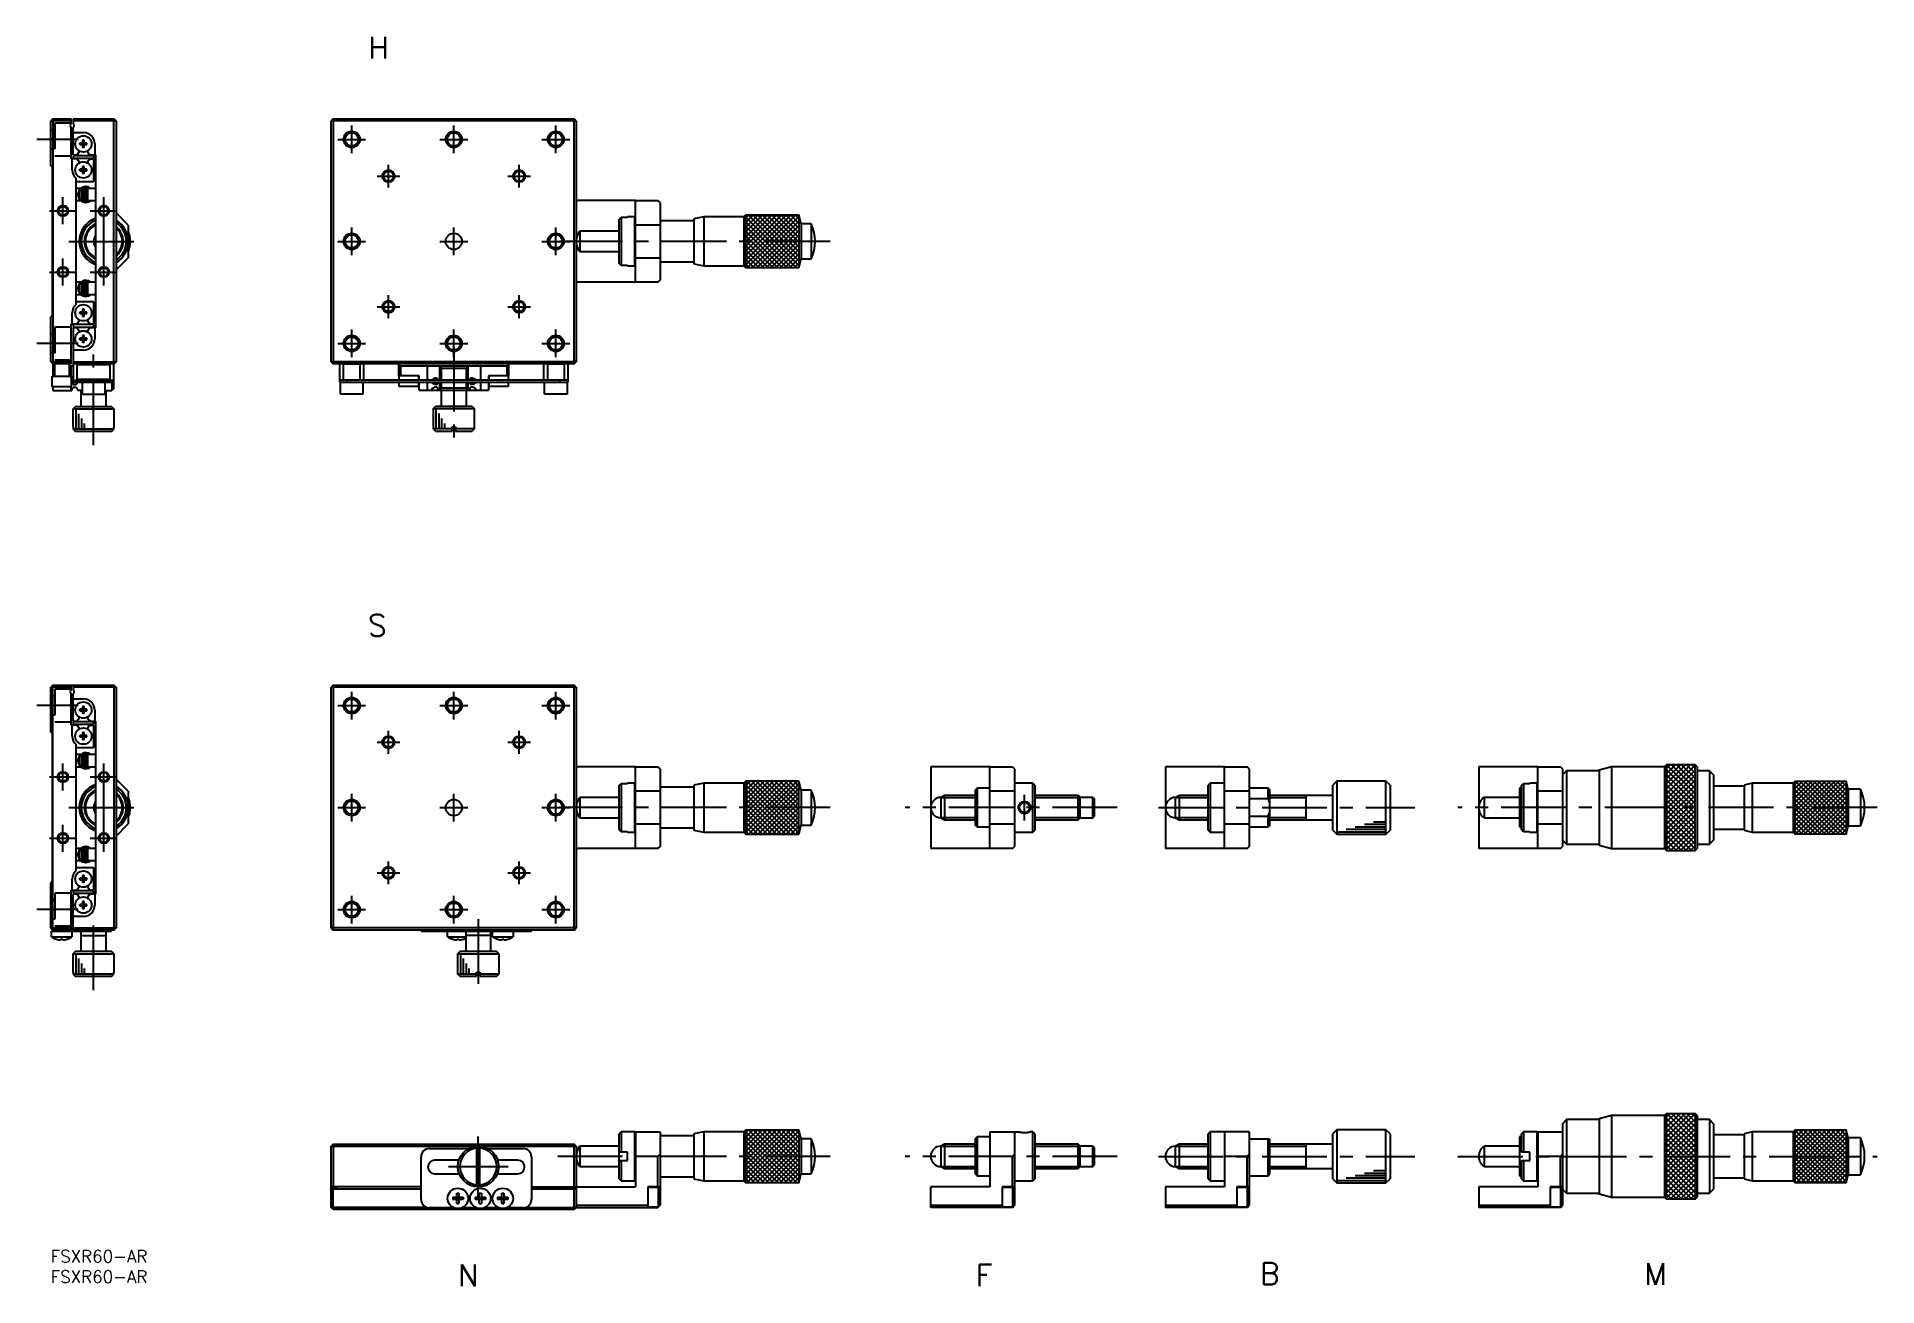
# Model space of a CAD drawing. Extents: x -3 to 447, y -9 to 297.
import ezdxf

# ---------------------------------------------------------------- set-up
doc = ezdxf.new("R2010")
doc.units = 0
doc.header["$LTSCALE"] = 0.5
doc.linetypes.add('CENTER', pattern=[50.8, 31.75, -6.35, 6.35, -6.35])
doc.linetypes.add('DASHED', pattern=[19.05, 12.7, -6.35])
for name, color, linetype in [('MSM_CENTER', 1, 'CENTER'), ('MSM_CONTINUOUS', 7, 'CONTINUOUS'), ('MSM_DASHED', 4, 'DASHED'), ('MSM_NARROW', 5, 'CONTINUOUS'), ('MSM_PART_NUMBER', 7, 'CONTINUOUS')]:
    doc.layers.add(name, color=color, linetype=linetype)
doc.styles.get("Standard").update_dxf_attribs({"font": 'txt.shx', "height": 3, "bigfont": 'bigfont.shx'})

msp = doc.modelspace()

# ---------------------------------------------------------------- texts
at = {"layer": 'MSM_PART_NUMBER'}
for s, p in [('H', (77.82, 291.97)), ('S', (77.68, 150.46)), ('N', (99.77, -8.82)), ('F', (226.52, -8.8)), ('B', (296.12, -8.38)), ('M', (390.27, -8.49))]:
    msp.add_text(s, height=5.33, dxfattribs=at).set_placement(p)

# ---------------------------------------------------------------- blocks, each defined once
blk = doc.blocks.new('*U7')
at = {"layer": 'MSM_PART_NUMBER'}
blk.add_text('FSXR60-AR', height=3, dxfattribs=at).set_placement((0, -3))
blk = doc.blocks.new('*U8')
at = {"layer": 'MSM_PART_NUMBER'}
blk.add_text('FSXR60-AR', height=3, dxfattribs=at).set_placement((0, -8))

# ---------------------------------------------------------------- linework, layer by layer
at = {"layer": 'MSM_CENTER'}
for p, q in [((73.71, 268.77), (73.71, 275.57)), ((98.71, 268.77), (98.71, 275.57)), ((123.71, 268.77), (123.71, 275.57)), ((6.73, 272.17), (-3.4, 272.17)), ((70.31, 272.17), (77.11, 272.17)), ((95.31, 272.17), (102.11, 272.17)), ((120.31, 272.17), (127.11, 272.17)), ((82.71, 260.37), (82.71, 265.97)), ((114.71, 260.37), (114.71, 265.97)), ((79.91, 263.17), (85.51, 263.17)), ((111.91, 263.17), (117.51, 263.17)), ((3, 251.37), (3, 257.97)), ((13, 251.37), (13, 257.97)), ((-0.3, 254.67), (6.3, 254.67)), ((9.7, 254.67), (16.3, 254.67)), ((13, 238.63), (13, 255.7)), ((73.71, 243.77), (73.71, 250.57)), ((98.71, 243.77), (98.71, 250.57)), ((123.71, 243.77), (123.71, 250.57)), ((4.47, 247.17), (21.53, 247.17)), ((70.31, 247.17), (77.11, 247.17)), ((95.31, 247.17), (102.11, 247.17)), ((120.31, 247.17), (127.11, 247.17)), ((190.85, 247.17), (124.58, 247.17)), ((-0.3, 239.67), (6.3, 239.67)), ((3, 236.37), (3, 242.97)), ((9.7, 239.67), (16.3, 239.67)), ((13, 236.37), (13, 242.97)), ((79.91, 231.17), (85.51, 231.17)), ((82.71, 228.37), (82.71, 233.97)), ((111.91, 231.17), (117.51, 231.17)), ((114.71, 228.37), (114.71, 233.97)), ((73.71, 218.77), (73.71, 225.57)), ((98.71, 218.77), (98.71, 225.57)), ((123.71, 218.77), (123.71, 225.57)), ((6.73, 222.17), (-3.4, 222.17)), ((10.5, 197.22), (10.5, 221.28)), ((70.31, 222.17), (77.11, 222.17)), ((95.31, 222.17), (102.11, 222.17)), ((98.71, 221.37), (98.71, 196.71)), ((120.31, 222.17), (127.11, 222.17)), ((73.71, 130.05), (73.71, 136.85)), ((98.71, 130.05), (98.71, 136.85)), ((123.71, 130.05), (123.71, 136.85)), ((6.73, 133.45), (-3.4, 133.45)), ((70.31, 133.45), (77.11, 133.45)), ((95.31, 133.45), (102.11, 133.45)), ((120.31, 133.45), (127.11, 133.45)), ((82.71, 121.65), (82.71, 127.25)), ((114.71, 121.65), (114.71, 127.25)), ((79.91, 124.45), (85.51, 124.45)), ((111.91, 124.45), (117.51, 124.45)), ((3, 112.65), (3, 119.25)), ((13, 112.65), (13, 119.25)), ((-0.3, 115.95), (6.3, 115.95)), ((9.7, 115.95), (16.3, 115.95)), ((13, 99.92), (13, 116.99)), ((4.47, 108.45), (21.53, 108.45)), ((70.31, 108.45), (77.11, 108.45)), ((73.71, 105.05), (73.71, 111.85)), ((95.31, 108.45), (102.11, 108.45)), ((98.71, 105.05), (98.71, 111.85)), ((120.31, 108.45), (127.11, 108.45)), ((123.71, 105.05), (123.71, 111.85)), ((190.85, 108.45), (124.58, 108.45)), ((261.19, 108.45), (209.25, 108.45)), ((238.49, 105.32), (238.49, 111.59)), ((271.24, 108.45), (334.07, 108.45)), ((447.27, 108.45), (344.6, 108.45)), ((3, 97.65), (3, 104.25)), ((13, 97.65), (13, 104.25)), ((-0.3, 100.95), (6.3, 100.95)), ((9.7, 100.95), (16.3, 100.95)), ((82.71, 89.65), (82.71, 95.25)), ((114.71, 89.65), (114.71, 95.25)), ((79.91, 92.45), (85.51, 92.45)), ((111.91, 92.45), (117.51, 92.45)), ((73.71, 80.05), (73.71, 86.85)), ((98.71, 80.05), (98.71, 86.85)), ((123.71, 80.05), (123.71, 86.85)), ((6.73, 83.45), (-3.4, 83.45)), ((70.31, 83.45), (77.11, 83.45)), ((95.31, 83.45), (102.11, 83.45)), ((104.71, 81.15), (104.71, 63.15)), ((120.31, 83.45), (127.11, 83.45)), ((10.5, 63.7), (10.5, 81.1)), ((104.71, 13.17), (104.71, 27.83)), ((190.85, 23), (122.58, 23)), ((261.19, 23), (209.25, 23)), ((271.24, 23), (334.07, 23)), ((344.6, 23), (447.27, 23)), ((97.38, 20.5), (112.05, 20.5))]:
    msp.add_line(p, q, dxfattribs=at)
at = {"layer": 'MSM_CONTINUOUS'}
for p, q in [((0.5, 277.17), (0, 276.67)), ((5, 276.67), (0, 276.67)), ((0, 265.67), (0, 276.67)), ((0.5, 277.17), (0.5, 214.17)), ((0.5, 277.17), (5, 277.17)), ((5, 276.23), (5, 277.17)), ((5.5, 277.17), (5.5, 276.23)), ((5.5, 277.17), (15.5, 277.17)), ((16, 276.67), (5.5, 276.67)), ((16, 276.67), (15.5, 277.17)), ((15.5, 211.17), (15.5, 277.17)), ((16, 276.67), (16, 217.67)), ((69.21, 277.17), (68.71, 276.67)), ((68.71, 217.67), (68.71, 276.67)), ((128.71, 276.67), (68.71, 276.67)), ((69.21, 277.17), (69.21, 217.17)), ((69.21, 277.17), (128.21, 277.17)), ((128.71, 276.67), (128.21, 277.17)), ((128.21, 217.17), (128.21, 277.17)), ((128.71, 276.67), (128.71, 217.67)), ((5, 267.37), (5, 274.91)), ((5.5, 268.37), (5.5, 274.91)), ((5.5, 273.82), (8.05, 273.82)), ((7.82, 271.25), (7.11, 271.25)), ((7.11, 270.89), (7.11, 271.25)), ((7.11, 270.89), (7.82, 270.89)), ((7.82, 271.95), (7.82, 271.25)), ((8.18, 271.95), (7.82, 271.95)), ((7.83, 271.24), (7.82, 271.25)), ((7.83, 270.9), (7.82, 270.89)), ((7.82, 270.89), (7.82, 270.18)), ((7.83, 271.24), (7.83, 270.9)), ((8.17, 271.24), (7.83, 271.24)), ((7.83, 270.9), (8.17, 270.9)), ((8.17, 271.24), (8.18, 271.25)), ((8.17, 270.9), (8.17, 271.24)), ((8.17, 270.9), (8.18, 270.89)), ((8.18, 271.25), (8.18, 271.95)), ((8.89, 271.25), (8.18, 271.25)), ((8.18, 270.18), (8.18, 270.89)), ((8.18, 270.89), (8.89, 270.89)), ((8.89, 270.89), (8.89, 271.25)), ((10.8, 271.07), (10.8, 268.37)), ((6.45, 267.37), (5, 267.37)), ((5.25, 264.67), (5.25, 267.37)), ((5.5, 268.37), (6.45, 268.37)), ((10.5, 268.17), (5.5, 268.17)), ((5.5, 268.17), (5.5, 267.57)), ((5.5, 267.57), (10.5, 267.57)), ((6.45, 268.37), (6.6, 268.63)), ((6.6, 267.11), (6.45, 267.37)), ((8.18, 270.18), (7.82, 270.18)), ((9.4, 268.63), (9.55, 268.37)), ((9.55, 267.37), (9.4, 267.11)), ((9.55, 268.37), (11, 268.37)), ((9.55, 267.37), (10.5, 267.37)), ((10.5, 268.17), (10.5, 267.57)), ((10.5, 267.37), (10.5, 261.87)), ((11, 268.37), (11, 225.97)), ((0, 265.67), (0.35, 265.32)), ((0.35, 265.32), (0.35, 229.02)), ((6.2, 231.75), (6.2, 262.59)), ((6.2, 261.87), (10.5, 261.87)), ((7.82, 264.85), (7.11, 264.85)), ((7.11, 264.49), (7.11, 264.85)), ((7.11, 264.49), (7.82, 264.49)), ((7.82, 265.55), (7.82, 264.85)), ((8.18, 265.55), (7.82, 265.55)), ((7.83, 264.84), (7.82, 264.85)), ((7.83, 264.5), (7.82, 264.49)), ((7.82, 264.49), (7.82, 263.78)), ((8.18, 263.78), (7.82, 263.78)), ((7.83, 264.84), (7.83, 264.5)), ((8.17, 264.84), (7.83, 264.84)), ((7.83, 264.5), (8.17, 264.5)), ((8.17, 264.84), (8.18, 264.85)), ((8.17, 264.5), (8.17, 264.84)), ((8.17, 264.5), (8.18, 264.49)), ((8.18, 264.85), (8.18, 265.55)), ((8.89, 264.85), (8.18, 264.85)), ((8.18, 263.78), (8.18, 264.49)), ((8.18, 264.49), (8.89, 264.49)), ((8.89, 264.49), (8.89, 264.85)), ((7.36, 260.17), (6.2, 260.17)), ((6.2, 257.17), (7.36, 257.17)), ((7, 259.59), (7.5, 260.12)), ((7, 257.75), (7, 259.59)), ((7.5, 257.22), (7, 257.75)), ((7.36, 260.17), (7.36, 260.17)), ((7.36, 260.17), (7.36, 260.17)), ((7.5, 260.17), (7.5, 257.17)), ((8, 260.17), (7.5, 260.17)), ((7.5, 257.17), (8, 257.17)), ((8, 260.1), (8.4, 260.21)), ((8, 257.17), (8, 260.17)), ((8.4, 259.67), (8, 259.67)), ((8, 257.67), (8.4, 257.67)), ((8.4, 257.12), (8, 257.23)), ((8.19, 260.17), (8.19, 260.17)), ((8.19, 260.17), (8.19, 260.17)), ((8.2, 260.17), (8.19, 260.17)), ((8.19, 257.17), (8.2, 257.17)), ((8.19, 257.17), (8.19, 257.17)), ((8.19, 257.17), (8.19, 257.17)), ((8.19, 257.17), (8.19, 257.17)), ((8.19, 257.17), (8.19, 257.17)), ((8.2, 259.67), (8.2, 260.17)), ((8.2, 257.17), (8.2, 257.67)), ((8.4, 260.42), (8.4, 256.92)), ((9.09, 260.51), (8.63, 260.61)), ((8.8, 260.44), (8.79, 260.44)), ((8.79, 256.92), (8.79, 260.42)), ((8.79, 259.82), (8.81, 259.9)), ((9, 259.67), (8.79, 259.67)), ((8.79, 257.67), (9, 257.67)), ((8.83, 260.46), (8.8, 260.44)), ((9, 257.23), (8.8, 257.48)), ((9, 257.16), (8.79, 257.12)), ((8.81, 259.9), (9, 260.1)), ((8.86, 260.47), (8.83, 260.46)), ((8.9, 260.48), (8.86, 260.47)), ((8.93, 260.49), (8.9, 260.48)), ((8.96, 260.5), (8.93, 260.49)), ((9, 260.5), (8.96, 260.5)), ((9.03, 260.51), (9, 260.5)), ((9, 260.17), (9, 257.17)), ((11, 260.17), (9, 260.17)), ((9.01, 257.17), (9, 257.16)), ((9, 257.17), (11, 257.17)), ((9.07, 260.51), (9.03, 260.51)), ((9.1, 260.51), (9.07, 260.51)), ((9.13, 260.51), (9.1, 260.51)), ((9.17, 260.51), (9.13, 260.51)), ((9.2, 260.5), (9.17, 260.51)), ((9.24, 260.5), (9.2, 260.5)), ((9.27, 260.49), (9.24, 260.5)), ((9.3, 260.48), (9.27, 260.49)), ((9.37, 260.45), (9.28, 260.17)), ((9.33, 260.47), (9.3, 260.48)), ((9.37, 260.45), (9.33, 260.47)), ((9.84, 260.17), (9.37, 260.45)), ((143.21, 257.17), (128.71, 257.17)), ((143.21, 237.17), (143.21, 257.17)), ((143.21, 257.17), (148.71, 257.17)), ((149.21, 256.67), (148.71, 257.17)), ((19, 251.17), (16, 254.17)), ((139.21, 252.57), (139.71, 253.08)), ((139.21, 241.76), (139.21, 252.57)), ((139.71, 253.08), (139.71, 241.25)), ((139.71, 253.08), (141.21, 253.08)), ((141.21, 253.08), (141.21, 253.17)), ((143.01, 253.17), (141.21, 253.17)), ((143.01, 241.17), (143.01, 253.17)), ((143.21, 252.97), (143.01, 253.17)), ((149.21, 256.67), (149.21, 237.67)), ((159.96, 253.17), (157.46, 252.67)), ((157.46, 252.67), (157.46, 241.67)), ((159.96, 253.17), (159.96, 241.17)), ((169.71, 253.17), (159.96, 253.17)), ((170.21, 253.67), (169.71, 253.17)), ((169.71, 253.17), (169.71, 241.17)), ((170.21, 240.67), (170.21, 253.67)), ((170.21, 253.67), (183.21, 253.67)), ((183.8, 251.47), (183.21, 253.67)), ((183.21, 253.67), (183.21, 240.67)), ((19, 251.17), (19, 243.17)), ((129.59, 249.67), (129.59, 244.67)), ((139.21, 249.67), (129.59, 249.67)), ((149.21, 251.17), (143.21, 251.17)), ((157.46, 252.17), (149.21, 252.17)), ((183.8, 251.47), (183.8, 242.87)), ((186.21, 251.47), (183.8, 251.47)), ((186.21, 251.47), (186.21, 242.87)), ((129.59, 244.67), (139.21, 244.67)), ((16, 240.17), (19, 243.17)), ((139.71, 241.25), (139.21, 241.76)), ((141.21, 241.25), (139.71, 241.25)), ((141.21, 241.17), (141.21, 241.25)), ((141.21, 241.17), (143.01, 241.17)), ((143.01, 241.17), (143.21, 241.37)), ((143.21, 243.17), (149.21, 243.17)), ((149.21, 242.17), (157.46, 242.17)), ((157.46, 241.67), (159.96, 241.17)), ((159.96, 241.17), (169.71, 241.17)), ((169.71, 241.17), (170.21, 240.67)), ((183.21, 240.67), (170.21, 240.67)), ((183.21, 240.67), (183.8, 242.87)), ((183.8, 242.87), (186.21, 242.87)), ((7.36, 237.17), (6.2, 237.17)), ((7, 236.59), (7.5, 237.12)), ((7, 234.75), (7, 236.59)), ((7.5, 234.22), (7, 234.75)), ((7.36, 237.17), (7.36, 237.17)), ((7.36, 237.17), (7.36, 237.17)), ((7.5, 237.17), (7.5, 234.17)), ((8, 237.17), (7.5, 237.17)), ((8, 237.1), (8.4, 237.21)), ((8, 234.17), (8, 237.17)), ((8.4, 236.67), (8, 236.67)), ((8, 234.67), (8.4, 234.67)), ((8.19, 237.17), (8.19, 237.17)), ((8.19, 237.17), (8.19, 237.17)), ((8.2, 237.17), (8.19, 237.17)), ((8.2, 236.67), (8.2, 237.17)), ((8.2, 234.17), (8.2, 234.67)), ((8.4, 237.42), (8.4, 233.92)), ((9.09, 237.51), (8.63, 237.61)), ((8.8, 237.44), (8.79, 237.44)), ((8.79, 233.92), (8.79, 237.42)), ((8.79, 236.82), (8.81, 236.9)), ((9, 236.67), (8.79, 236.67)), ((8.79, 234.67), (9, 234.67)), ((8.83, 237.46), (8.8, 237.44)), ((9, 234.23), (8.8, 234.48)), ((8.81, 236.9), (9, 237.1)), ((8.86, 237.47), (8.83, 237.46)), ((8.9, 237.48), (8.86, 237.47)), ((8.93, 237.49), (8.9, 237.48)), ((8.96, 237.5), (8.93, 237.49)), ((9, 237.5), (8.96, 237.5)), ((9.03, 237.51), (9, 237.5)), ((9, 237.17), (9, 234.17)), ((11, 237.17), (9, 237.17)), ((9.07, 237.51), (9.03, 237.51)), ((9.1, 237.51), (9.07, 237.51)), ((9.13, 237.51), (9.1, 237.51)), ((9.17, 237.51), (9.13, 237.51)), ((9.2, 237.5), (9.17, 237.51)), ((9.24, 237.5), (9.2, 237.5)), ((9.27, 237.49), (9.24, 237.5)), ((9.3, 237.48), (9.27, 237.49)), ((9.37, 237.45), (9.28, 237.17)), ((9.33, 237.47), (9.3, 237.48)), ((9.37, 237.45), (9.33, 237.47)), ((9.84, 237.17), (9.37, 237.45)), ((148.71, 237.17), (128.71, 237.17)), ((148.71, 237.17), (149.21, 237.67)), ((6.2, 234.17), (7.36, 234.17)), ((6.2, 232.47), (10.5, 232.47)), ((7.82, 229.85), (7.11, 229.85)), ((7.11, 229.49), (7.11, 229.85)), ((7.5, 234.17), (8, 234.17)), ((7.82, 230.55), (7.82, 229.85)), ((8.18, 230.55), (7.82, 230.55)), ((7.83, 229.84), (7.82, 229.85)), ((8.4, 234.12), (8, 234.23)), ((8.17, 229.84), (8.18, 229.85)), ((8.18, 229.85), (8.18, 230.55)), ((8.89, 229.85), (8.18, 229.85)), ((8.19, 234.17), (8.2, 234.17)), ((8.19, 234.17), (8.19, 234.17)), ((8.19, 234.17), (8.19, 234.17)), ((8.19, 234.17), (8.19, 234.17)), ((8.19, 234.17), (8.19, 234.17)), ((9, 234.16), (8.79, 234.12)), ((8.89, 229.49), (8.89, 229.85)), ((9.01, 234.17), (9, 234.16)), ((9, 234.17), (11, 234.17)), ((10.5, 232.47), (10.5, 226.97)), ((0.35, 229.02), (0, 228.67)), ((0, 217.67), (0, 228.67)), ((5, 226.97), (6.45, 226.97)), ((5, 217.17), (5, 226.97)), ((5.25, 226.97), (5.25, 229.67)), ((10.5, 226.77), (5.5, 226.77)), ((5.5, 226.77), (5.5, 226.17)), ((5.5, 226.17), (10.5, 226.17)), ((6.45, 225.97), (5.5, 225.97)), ((5.5, 225.97), (5.5, 212.67)), ((6.6, 227.23), (6.45, 226.97)), ((6.45, 225.97), (6.6, 225.71)), ((7.11, 229.49), (7.82, 229.49)), ((7.83, 229.5), (7.82, 229.49)), ((7.82, 229.49), (7.82, 228.78)), ((8.18, 228.78), (7.82, 228.78)), ((7.83, 229.84), (7.83, 229.5)), ((8.17, 229.84), (7.83, 229.84)), ((7.83, 229.5), (8.17, 229.5)), ((8.17, 229.5), (8.17, 229.84)), ((8.17, 229.5), (8.18, 229.49)), ((8.18, 228.78), (8.18, 229.49)), ((8.18, 229.49), (8.89, 229.49)), ((9.55, 226.97), (9.4, 227.23)), ((9.4, 225.71), (9.55, 225.97)), ((9.55, 226.97), (10.5, 226.97)), ((11, 225.97), (9.55, 225.97)), ((10.5, 226.77), (10.5, 226.17)), ((10.8, 225.97), (10.8, 223.27)), ((7.82, 223.45), (7.11, 223.45)), ((7.11, 223.09), (7.11, 223.45)), ((7.11, 223.09), (7.82, 223.09)), ((7.82, 224.15), (7.82, 223.45)), ((8.18, 224.15), (7.82, 224.15)), ((7.83, 223.44), (7.82, 223.45)), ((7.83, 223.1), (7.82, 223.09)), ((7.82, 223.09), (7.82, 222.38)), ((8.18, 222.38), (7.82, 222.38)), ((7.83, 223.44), (7.83, 223.1)), ((8.17, 223.44), (7.83, 223.44)), ((7.83, 223.1), (8.17, 223.1)), ((8.17, 223.44), (8.18, 223.45)), ((8.17, 223.1), (8.17, 223.44)), ((8.17, 223.1), (8.18, 223.09)), ((8.18, 223.45), (8.18, 224.15)), ((8.89, 223.45), (8.18, 223.45)), ((8.18, 222.38), (8.18, 223.09)), ((8.18, 223.09), (8.89, 223.09)), ((8.89, 223.09), (8.89, 223.45)), ((0, 217.67), (5, 217.67)), ((0, 217.67), (0.5, 217.17)), ((5, 217.17), (0.5, 217.17)), ((1, 214.17), (1, 217.17)), ((4.5, 217.17), (4.5, 214.17)), ((5.5, 216.57), (4.5, 216.57)), ((5, 214.17), (5, 216.57)), ((8.05, 220.52), (5.5, 220.52)), ((5.5, 217.67), (16, 217.67)), ((15.5, 217.17), (5.5, 217.17)), ((6.3, 217.17), (6.5, 216.97)), ((6.5, 213.37), (6.5, 216.97)), ((6.5, 216.97), (14.5, 216.97)), ((14.5, 216.97), (14.7, 217.17)), ((14.5, 216.97), (14.5, 213.37)), ((16, 217.67), (15.5, 217.17)), ((68.71, 217.67), (69.21, 217.17)), ((128.71, 217.67), (68.71, 217.67)), ((128.21, 217.17), (69.21, 217.17)), ((70.71, 217.01), (70.91, 217.21)), ((70.71, 217.01), (70.71, 213.41)), ((71.71, 213.21), (71.71, 217.21)), ((71.71, 217.21), (75.71, 217.21)), ((75.71, 217.21), (75.71, 213.21)), ((76.51, 217.21), (76.71, 217.01)), ((76.71, 213.41), (76.71, 217.01)), ((85.21, 217.21), (85.21, 214.21)), ((112.21, 216.61), (85.21, 216.61)), ((85.71, 214.21), (85.71, 216.61)), ((92.21, 216.61), (92.21, 213.21)), ((95.21, 216.61), (95.71, 216.11)), ((95.21, 216.61), (95.21, 213.21)), ((101.71, 216.11), (102.21, 216.61)), ((102.21, 213.21), (102.21, 216.61)), ((105.21, 216.61), (105.21, 213.21)), ((111.71, 216.61), (111.71, 214.21)), ((112.21, 214.21), (112.21, 217.21)), ((120.71, 217.01), (120.91, 217.21)), ((120.71, 217.01), (120.71, 213.41)), ((121.71, 213.21), (121.71, 217.21)), ((121.71, 217.21), (125.71, 217.21)), ((125.71, 217.21), (125.71, 213.21)), ((126.51, 217.21), (126.71, 217.01)), ((126.71, 213.41), (126.71, 217.01)), ((128.21, 217.17), (128.71, 217.67)), ((0.35, 214.17), (5.05, 214.17)), ((0.35, 211.57), (0.35, 214.17)), ((5.05, 214.17), (5.05, 211.57)), ((5.16, 212.96), (5.15, 212.94)), ((5.15, 212.94), (5.15, 212.93)), ((5.15, 212.93), (5.15, 212.92)), ((5.15, 212.92), (5.15, 212.91)), ((5.15, 212.91), (5.15, 212.9)), ((5.15, 212.9), (5.15, 212.89)), ((5.15, 212.89), (5.15, 212.87)), ((5.15, 212.87), (5.15, 212.86)), ((5.15, 212.86), (5.15, 212.85)), ((5.15, 212.85), (5.15, 212.84)), ((5.15, 212.84), (5.15, 212.83)), ((5.15, 212.83), (5.15, 212.82)), ((5.15, 212.82), (5.15, 212.81)), ((5.15, 212.81), (5.15, 212.8)), ((5.15, 212.8), (5.15, 212.79)), ((5.15, 212.79), (5.16, 212.78)), ((5.17, 213.02), (5.16, 213)), ((5.16, 213), (5.16, 212.99)), ((5.16, 212.99), (5.16, 212.97)), ((5.16, 212.97), (5.16, 212.96)), ((5.16, 212.78), (5.16, 212.77)), ((5.16, 212.77), (5.16, 212.75)), ((5.16, 212.75), (5.16, 212.74)), ((5.16, 212.74), (5.16, 212.72)), ((5.16, 212.72), (5.17, 212.71)), ((5.18, 213.08), (5.17, 213.05)), ((5.17, 213.05), (5.17, 213.03)), ((5.17, 213.03), (5.17, 213.02)), ((5.17, 212.71), (5.17, 212.69)), ((5.17, 212.69), (5.18, 212.66)), ((5.19, 213.1), (5.18, 213.08)), ((5.18, 212.66), (5.19, 212.64)), ((5.2, 213.13), (5.19, 213.1)), ((5.19, 212.64), (5.19, 212.61)), ((5.19, 212.61), (5.2, 212.59)), ((5.21, 213.16), (5.2, 213.13)), ((5.2, 212.59), (5.21, 212.56)), ((5.22, 213.18), (5.21, 213.16)), ((5.21, 212.56), (5.22, 212.54)), ((5.24, 213.23), (5.22, 213.18)), ((5.22, 212.54), (5.25, 212.49)), ((5.27, 213.27), (5.24, 213.23)), ((5.25, 212.49), (5.28, 212.44)), ((5.29, 213.31), (5.27, 213.27)), ((5.28, 212.44), (5.31, 212.4)), ((5.32, 213.34), (5.29, 213.31)), ((5.31, 212.4), (5.35, 212.36)), ((5.36, 213.39), (5.32, 213.34)), ((5.35, 212.36), (5.38, 212.32)), ((5.41, 213.43), (5.36, 213.39)), ((5.38, 212.32), (5.42, 212.29)), ((5.45, 213.47), (5.41, 213.43)), ((5.42, 212.29), (5.47, 212.25)), ((5.5, 213.5), (5.45, 213.47)), ((5.47, 212.25), (5.52, 212.22)), ((5.5, 213.17), (15.5, 213.17)), ((5.5, 212.67), (15.5, 212.67)), ((5.52, 212.22), (5.57, 212.19)), ((5.57, 212.19), (5.61, 212.17)), ((5.61, 212.17), (5.65, 212.16)), ((5.65, 212.16), (5.7, 212.14)), ((5.7, 212.14), (5.75, 212.13)), ((5.75, 212.13), (5.79, 212.12)), ((5.79, 212.12), (5.84, 212.12)), ((5.84, 212.12), (5.89, 212.12)), ((5.89, 212.12), (5.94, 212.12)), ((5.94, 212.12), (5.99, 212.12)), ((5.99, 212.12), (6.04, 212.13)), ((6.04, 212.13), (6.08, 212.14)), ((6.08, 212.14), (6.12, 212.15)), ((6.12, 212.15), (6.16, 212.16)), ((6.16, 212.16), (6.19, 212.17)), ((6.19, 212.17), (6.22, 212.19)), ((6.22, 212.19), (6.25, 212.2)), ((6.25, 212.2), (6.28, 212.22)), ((6.28, 212.22), (6.31, 212.24)), ((6.5, 213.37), (6.3, 213.17)), ((6.31, 212.24), (6.33, 212.25)), ((6.33, 212.25), (6.35, 212.27)), ((6.35, 212.27), (6.38, 212.29)), ((6.38, 212.29), (6.4, 212.31)), ((6.4, 212.31), (6.42, 212.33)), ((6.42, 212.33), (6.44, 212.35)), ((6.44, 212.35), (6.46, 212.37)), ((6.46, 212.37), (6.48, 212.4)), ((6.48, 212.4), (6.5, 212.42)), ((14.5, 213.37), (6.5, 213.37)), ((6.5, 212.42), (6.52, 212.45)), ((6.52, 212.45), (6.54, 212.47)), ((6.54, 212.47), (6.56, 212.5)), ((6.56, 212.5), (6.57, 212.53)), ((6.57, 212.53), (6.59, 212.56)), ((6.59, 212.56), (6.6, 212.59)), ((6.6, 212.59), (6.61, 212.62)), ((6.61, 212.62), (6.62, 212.64)), ((6.62, 212.64), (6.62, 212.67)), ((7.5, 212.67), (7.5, 213.17)), ((7.75, 209.67), (7.75, 212.67)), ((13.25, 212.67), (13.25, 209.67)), ((13.5, 213.17), (13.5, 212.67)), ((14.7, 213.17), (14.5, 213.37)), ((15, 212.67), (15, 210.67)), ((70.91, 213.21), (70.71, 213.41)), ((70.71, 213.21), (70.71, 212.71)), ((126.71, 213.21), (70.71, 213.21)), ((70.71, 212.71), (126.71, 212.71)), ((70.96, 209.71), (70.96, 212.71)), ((72.71, 212.71), (72.71, 213.21)), ((76.46, 212.71), (76.46, 209.71)), ((76.71, 213.41), (76.51, 213.21)), ((90.21, 214.21), (85.21, 214.21)), ((85.36, 213.21), (85.36, 214.21)), ((85.36, 211.61), (85.36, 212.71)), ((90.06, 214.21), (90.06, 213.21)), ((90.06, 212.71), (90.06, 211.61)), ((90.21, 213.21), (90.21, 214.21)), ((90.21, 210.71), (90.21, 212.71)), ((92.21, 212.71), (92.21, 210.71)), ((93.23, 212.71), (93.33, 212.6)), ((94.03, 212.21), (94.19, 212.17)), ((94.36, 213.66), (94.19, 213.64)), ((94.19, 212.17), (94.34, 212.16)), ((94.34, 212.16), (94.36, 212.16)), ((94.39, 213.66), (94.36, 213.66)), ((94.36, 212.16), (94.39, 212.16)), ((94.42, 213.65), (94.39, 213.66)), ((94.39, 212.16), (94.44, 212.16)), ((94.46, 213.65), (94.42, 213.65)), ((94.44, 212.16), (94.48, 212.17)), ((94.49, 213.64), (94.46, 213.65)), ((94.48, 212.17), (94.52, 212.18)), ((94.52, 213.63), (94.49, 213.64)), ((94.55, 213.62), (94.52, 213.63)), ((94.52, 212.18), (94.55, 212.19)), ((94.58, 213.61), (94.55, 213.62)), ((94.55, 212.19), (94.58, 212.2)), ((94.6, 213.6), (94.58, 213.61)), ((94.58, 212.2), (94.6, 212.21)), ((94.63, 213.58), (94.6, 213.6)), ((94.6, 212.21), (94.63, 212.23)), ((94.65, 213.57), (94.63, 213.58)), ((94.63, 212.23), (94.65, 212.24)), ((94.68, 213.55), (94.65, 213.57)), ((94.65, 212.24), (94.67, 212.26)), ((94.67, 212.26), (94.69, 212.28)), ((94.7, 213.53), (94.68, 213.55)), ((94.69, 212.28), (94.7, 212.29)), ((94.72, 213.51), (94.7, 213.53)), ((94.7, 212.29), (94.72, 212.31)), ((94.74, 213.49), (94.72, 213.51)), ((94.72, 212.31), (94.74, 212.33)), ((94.75, 213.46), (94.74, 213.49)), ((94.74, 212.33), (94.75, 212.35)), ((94.77, 213.43), (94.75, 213.46)), ((94.75, 212.35), (94.76, 212.37)), ((94.76, 212.37), (94.78, 212.39)), ((94.79, 213.41), (94.77, 213.43)), ((94.78, 212.39), (94.79, 212.41)), ((94.8, 213.38), (94.79, 213.41)), ((94.79, 212.41), (94.8, 212.44)), ((94.81, 213.36), (94.8, 213.38)), ((94.8, 212.44), (94.81, 212.46)), ((94.82, 213.34), (94.81, 213.36)), ((94.81, 212.46), (94.82, 212.49)), ((94.83, 213.31), (94.82, 213.34)), ((94.82, 212.49), (94.83, 212.51)), ((94.84, 213.29), (94.83, 213.31)), ((94.83, 212.51), (94.84, 212.54)), ((94.85, 213.26), (94.84, 213.29)), ((94.84, 212.54), (94.85, 212.57)), ((94.85, 213.23), (94.85, 213.26)), ((94.86, 213.21), (94.85, 213.23)), ((94.85, 212.57), (94.86, 212.6)), ((94.86, 212.6), (94.87, 212.63)), ((94.87, 212.68), (94.88, 212.71)), ((94.87, 212.66), (94.87, 212.68)), ((94.87, 212.63), (94.87, 212.66)), ((95.21, 212.71), (95.21, 210.71)), ((95.71, 216.11), (101.71, 216.11)), ((95.71, 213.21), (95.71, 216.11)), ((95.71, 211.21), (95.71, 212.71)), ((101.71, 216.11), (101.71, 213.21)), ((101.71, 212.71), (101.71, 211.21)), ((102.21, 210.71), (102.21, 212.71)), ((102.55, 212.71), (102.55, 212.68)), ((102.55, 212.68), (102.56, 212.65)), ((102.56, 212.65), (102.56, 212.62)), ((102.56, 212.62), (102.57, 212.6)), ((102.58, 213.27), (102.57, 213.24)), ((102.57, 213.24), (102.57, 213.21)), ((102.57, 212.6), (102.58, 212.57)), ((102.59, 213.3), (102.58, 213.27)), ((102.58, 212.57), (102.58, 212.54)), ((102.58, 212.54), (102.59, 212.52)), ((102.6, 213.33), (102.59, 213.3)), ((102.59, 212.52), (102.6, 212.49)), ((102.62, 213.36), (102.6, 213.33)), ((102.6, 212.49), (102.61, 212.47)), ((102.61, 212.47), (102.62, 212.45)), ((102.63, 213.39), (102.62, 213.36)), ((102.62, 212.45), (102.63, 212.43)), ((102.64, 213.41), (102.63, 213.39)), ((102.63, 212.43), (102.64, 212.41)), ((102.66, 213.44), (102.64, 213.41)), ((102.64, 212.41), (102.66, 212.38)), ((102.67, 213.46), (102.66, 213.44)), ((102.66, 212.38), (102.67, 212.35)), ((102.69, 213.48), (102.67, 213.46)), ((102.67, 212.35), (102.69, 212.33)), ((102.7, 213.5), (102.69, 213.48)), ((102.69, 212.33), (102.71, 212.31)), ((102.72, 213.52), (102.7, 213.5)), ((102.71, 212.31), (102.73, 212.28)), ((102.74, 213.54), (102.72, 213.52)), ((102.73, 212.28), (102.75, 212.26)), ((102.76, 213.55), (102.74, 213.54)), ((102.75, 212.26), (102.77, 212.25)), ((102.78, 213.57), (102.76, 213.55)), ((102.77, 212.25), (102.79, 212.23)), ((102.81, 213.59), (102.78, 213.57)), ((102.79, 212.23), (102.82, 212.22)), ((102.84, 213.61), (102.81, 213.59)), ((102.82, 212.22), (102.84, 212.2)), ((102.86, 213.62), (102.84, 213.61)), ((102.84, 212.2), (102.87, 212.19)), ((102.89, 213.63), (102.86, 213.62)), ((102.87, 212.19), (102.9, 212.18)), ((102.92, 213.64), (102.89, 213.63)), ((102.9, 212.18), (102.93, 212.17)), ((102.95, 213.64), (102.92, 213.64)), ((102.93, 212.17), (102.97, 212.17)), ((102.99, 213.65), (102.95, 213.64)), ((102.97, 212.17), (103.01, 212.16)), ((103.03, 213.66), (102.99, 213.65)), ((103.01, 212.16), (103.05, 212.16)), ((103.07, 213.66), (103.03, 213.66)), ((103.05, 212.16), (103.07, 212.16)), ((103.07, 213.66), (103.07, 213.66)), ((103.11, 213.66), (103.07, 213.66)), ((103.07, 212.16), (103.23, 212.17)), ((103.25, 213.64), (103.11, 213.66)), ((103.44, 213.59), (103.25, 213.64)), ((103.94, 212.48), (104.09, 212.6)), ((104.1, 213.21), (103.99, 213.3)), ((104.09, 212.6), (104.19, 212.7)), ((104.19, 212.7), (104.2, 212.71)), ((105.21, 212.71), (105.21, 210.71)), ((107.21, 214.21), (107.21, 213.21)), ((112.21, 214.21), (107.21, 214.21)), ((107.21, 212.71), (107.21, 210.71)), ((107.36, 213.21), (107.36, 214.21)), ((107.36, 211.61), (107.36, 212.71)), ((112.06, 214.21), (112.06, 213.21)), ((112.06, 212.71), (112.06, 211.61)), ((120.91, 213.21), (120.71, 213.41)), ((120.96, 209.71), (120.96, 212.71)), ((124.71, 213.21), (124.71, 212.71)), ((126.46, 212.71), (126.46, 209.71)), ((126.71, 213.41), (126.51, 213.21)), ((126.71, 212.71), (126.71, 213.21)), ((5.05, 211.57), (0.35, 211.57)), ((0.5, 211.57), (0.5, 210.67)), ((0.5, 210.67), (5.15, 210.67)), ((5, 210.67), (5, 211.57)), ((5.16, 210.76), (5.15, 210.74)), ((5.15, 210.74), (5.15, 210.73)), ((5.15, 210.73), (5.15, 210.72)), ((5.15, 210.72), (5.15, 210.7)), ((5.15, 210.7), (5.15, 210.69)), ((5.15, 210.69), (5.15, 210.68)), ((5.15, 210.68), (5.15, 210.67)), ((5.17, 210.84), (5.16, 210.82)), ((5.16, 210.82), (5.16, 210.8)), ((5.16, 210.8), (5.16, 210.79)), ((5.16, 210.79), (5.16, 210.77)), ((5.16, 210.77), (5.16, 210.76)), ((5.18, 210.87), (5.17, 210.84)), ((5.19, 210.9), (5.18, 210.87)), ((5.2, 210.94), (5.19, 210.92)), ((5.19, 210.92), (5.19, 210.9)), ((5.21, 210.97), (5.2, 210.94)), ((5.23, 211.01), (5.21, 210.97)), ((5.25, 211.05), (5.23, 211.01)), ((5.28, 211.08), (5.25, 211.05)), ((5.31, 211.13), (5.28, 211.08)), ((5.34, 211.17), (5.31, 211.13)), ((5.38, 211.2), (5.34, 211.17)), ((5.41, 211.24), (5.38, 211.2)), ((5.45, 211.27), (5.41, 211.24)), ((5.49, 211.3), (5.45, 211.27)), ((5.54, 211.32), (5.49, 211.3)), ((5.58, 211.35), (5.54, 211.32)), ((5.63, 211.37), (5.58, 211.35)), ((5.68, 211.38), (5.63, 211.37)), ((5.74, 211.4), (5.68, 211.38)), ((5.78, 211.41), (5.74, 211.4)), ((5.82, 211.41), (5.78, 211.41)), ((5.86, 211.42), (5.82, 211.41)), ((5.91, 211.42), (5.86, 211.42)), ((5.95, 211.41), (5.91, 211.42)), ((6, 211.41), (5.95, 211.41)), ((6.05, 211.4), (6, 211.41)), ((6.08, 211.39), (6.05, 211.4)), ((6.11, 211.39), (6.08, 211.39)), ((6.15, 211.37), (6.11, 211.39)), ((6.18, 211.36), (6.15, 211.37)), ((6.22, 211.35), (6.18, 211.36)), ((6.25, 211.33), (6.22, 211.35)), ((6.28, 211.31), (6.25, 211.33)), ((6.31, 211.29), (6.28, 211.31)), ((6.34, 211.27), (6.31, 211.29)), ((6.37, 211.25), (6.34, 211.27)), ((6.4, 211.23), (6.37, 211.25)), ((6.42, 211.2), (6.4, 211.23)), ((6.45, 211.18), (6.42, 211.2)), ((6.47, 211.15), (6.45, 211.18)), ((6.5, 211.12), (6.47, 211.15)), ((6.52, 211.09), (6.5, 211.12)), ((6.53, 211.07), (6.52, 211.09)), ((6.55, 211.04), (6.53, 211.07)), ((6.56, 211.02), (6.55, 211.04)), ((6.57, 211), (6.56, 211.02)), ((6.59, 210.97), (6.57, 211)), ((6.6, 210.94), (6.59, 210.97)), ((6.61, 210.92), (6.6, 210.94)), ((6.62, 210.89), (6.61, 210.92)), ((6.62, 210.86), (6.62, 210.89)), ((6.63, 210.84), (6.62, 210.86)), ((6.64, 210.81), (6.63, 210.84)), ((6.64, 210.78), (6.64, 210.81)), ((6.65, 210.75), (6.64, 210.78)), ((6.65, 210.72), (6.65, 210.75)), ((6.65, 210.69), (6.65, 210.72)), ((6.65, 210.67), (6.65, 210.69)), ((7.75, 210.67), (6.65, 210.67)), ((7.5, 206.67), (7.5, 210.67)), ((13.25, 209.67), (7.75, 209.67)), ((13.25, 210.67), (15, 210.67)), ((13.5, 210.67), (13.5, 206.67)), ((15.5, 211.17), (15, 210.67)), ((76.46, 209.71), (70.96, 209.71)), ((90.06, 211.61), (85.36, 211.61)), ((90.21, 210.71), (107.21, 210.71)), ((93.16, 210.76), (93.15, 210.71)), ((93.21, 210.88), (93.16, 210.76)), ((93.32, 211.01), (93.21, 210.88)), ((93.47, 211.12), (93.32, 211.01)), ((94.36, 211.46), (94.18, 211.44)), ((94.41, 211.45), (94.36, 211.46)), ((94.36, 211.46), (94.36, 211.46)), ((94.45, 211.45), (94.41, 211.45)), ((94.49, 211.44), (94.45, 211.45)), ((94.52, 211.43), (94.49, 211.44)), ((94.55, 211.43), (94.52, 211.43)), ((94.57, 211.41), (94.55, 211.43)), ((94.6, 211.4), (94.57, 211.41)), ((94.62, 211.39), (94.6, 211.4)), ((94.65, 211.37), (94.62, 211.39)), ((94.67, 211.35), (94.65, 211.37)), ((94.69, 211.33), (94.67, 211.35)), ((94.71, 211.31), (94.69, 211.33)), ((94.73, 211.29), (94.71, 211.31)), ((94.75, 211.27), (94.73, 211.29)), ((94.77, 211.24), (94.75, 211.27)), ((94.78, 211.22), (94.77, 211.24)), ((94.8, 211.19), (94.78, 211.22)), ((94.81, 211.16), (94.8, 211.19)), ((94.82, 211.13), (94.81, 211.16)), ((94.83, 211.11), (94.82, 211.13)), ((94.84, 211.08), (94.83, 211.11)), ((94.85, 211.06), (94.84, 211.08)), ((94.85, 211.04), (94.85, 211.06)), ((94.86, 211.01), (94.85, 211.04)), ((94.86, 210.98), (94.86, 211.01)), ((94.87, 210.96), (94.86, 210.98)), ((94.87, 210.93), (94.87, 210.96)), ((94.88, 210.9), (94.87, 210.93)), ((94.88, 210.88), (94.88, 210.9)), ((94.89, 210.85), (94.88, 210.88)), ((94.89, 210.82), (94.89, 210.85)), ((94.89, 210.79), (94.89, 210.82)), ((94.89, 210.76), (94.89, 210.79)), ((94.89, 210.73), (94.89, 210.76)), ((94.89, 210.71), (94.89, 210.73)), ((95.71, 211.21), (95.21, 210.71)), ((101.71, 211.21), (95.71, 211.21)), ((95.71, 206.71), (95.71, 210.71)), ((102.21, 210.71), (101.71, 211.21)), ((101.71, 210.71), (101.71, 206.71)), ((102.54, 210.78), (102.53, 210.74)), ((102.53, 210.74), (102.53, 210.71)), ((102.55, 210.91), (102.54, 210.87)), ((102.54, 210.87), (102.54, 210.84)), ((102.54, 210.84), (102.54, 210.81)), ((102.54, 210.81), (102.54, 210.78)), ((102.56, 210.97), (102.55, 210.94)), ((102.55, 210.94), (102.55, 210.91)), ((102.57, 211.02), (102.56, 210.99)), ((102.56, 210.99), (102.56, 210.97)), ((102.58, 211.05), (102.57, 211.02)), ((102.59, 211.08), (102.58, 211.05)), ((102.6, 211.11), (102.59, 211.08)), ((102.61, 211.14), (102.6, 211.11)), ((102.62, 211.17), (102.61, 211.14)), ((102.63, 211.19), (102.62, 211.17)), ((102.65, 211.22), (102.63, 211.19)), ((102.66, 211.24), (102.65, 211.22)), ((102.68, 211.26), (102.66, 211.24)), ((102.69, 211.29), (102.68, 211.26)), ((102.71, 211.31), (102.69, 211.29)), ((102.73, 211.33), (102.71, 211.31)), ((102.74, 211.34), (102.73, 211.33)), ((102.76, 211.36), (102.74, 211.34)), ((102.79, 211.38), (102.76, 211.36)), ((102.82, 211.4), (102.79, 211.38)), ((102.84, 211.41), (102.82, 211.4)), ((102.88, 211.43), (102.84, 211.41)), ((102.92, 211.44), (102.88, 211.43)), ((102.95, 211.45), (102.92, 211.44)), ((102.99, 211.45), (102.95, 211.45)), ((103.03, 211.46), (102.99, 211.45)), ((103.07, 211.46), (103.03, 211.46)), ((103.17, 211.45), (103.07, 211.46)), ((103.31, 211.42), (103.17, 211.45)), ((104.24, 210.84), (104.14, 210.97)), ((104.28, 210.71), (104.24, 210.84)), ((112.06, 211.61), (107.36, 211.61)), ((126.46, 209.71), (120.96, 209.71)), ((5.5, 206.17), (6, 206.67)), ((5.5, 201.67), (5.5, 206.17)), ((5.5, 206.17), (15.5, 206.17)), ((15, 206.67), (6, 206.67)), ((15, 206.67), (15.5, 206.17)), ((15.5, 206.17), (15.5, 201.67)), ((93.71, 206.21), (94.21, 206.71)), ((93.71, 201.21), (93.71, 206.21)), ((93.71, 206.21), (103.71, 206.21)), ((103.21, 206.71), (94.21, 206.71)), ((103.21, 206.71), (103.71, 206.21)), ((103.71, 206.21), (103.71, 201.21)), ((5.5, 201.67), (5.52, 201.67)), ((5.52, 201.67), (5.52, 201.17)), ((15.48, 201.17), (5.52, 201.17)), ((5.52, 201.17), (6.02, 200.67)), ((6.02, 200.67), (14.98, 200.67)), ((14.98, 200.67), (15.48, 201.17)), ((15.48, 201.17), (15.48, 201.67)), ((15.48, 201.67), (15.5, 201.67)), ((98.31, 201.21), (93.71, 201.21)), ((94.21, 200.71), (93.71, 201.21)), ((94.21, 200.71), (98.31, 200.71)), ((98.31, 201.71), (99.11, 201.71)), ((98.31, 200.71), (98.31, 201.71)), ((99.11, 201.71), (99.11, 200.71)), ((103.71, 201.21), (99.11, 201.21)), ((99.11, 200.71), (103.21, 200.71)), ((103.71, 201.21), (103.21, 200.71)), ((0.5, 138.45), (0, 137.95)), ((5, 137.95), (0, 137.95)), ((0, 126.95), (0, 137.95)), ((0.5, 78.45), (0.5, 138.45)), ((0.5, 138.45), (15.5, 138.45)), ((5, 137.51), (5, 138.45)), ((5, 128.65), (5, 136.19)), ((5.5, 138.45), (5.5, 137.51)), ((16, 137.95), (5.5, 137.95)), ((5.5, 129.65), (5.5, 136.19)), ((15.5, 138.45), (15.5, 78.45)), ((16, 137.95), (15.5, 138.45)), ((16, 137.95), (16, 78.95)), ((69.21, 138.45), (68.71, 137.95)), ((68.71, 78.95), (68.71, 137.95)), ((128.71, 137.95), (68.71, 137.95)), ((69.21, 138.45), (128.21, 138.45)), ((69.21, 138.45), (69.21, 78.45)), ((128.71, 137.95), (128.21, 138.45)), ((128.21, 78.45), (128.21, 138.45)), ((128.71, 137.95), (128.71, 78.95)), ((5.5, 135.1), (8.05, 135.1)), ((7.82, 132.53), (7.11, 132.53)), ((7.11, 132.17), (7.11, 132.53)), ((7.11, 132.17), (7.82, 132.17)), ((7.82, 133.24), (7.82, 132.53)), ((8.18, 133.24), (7.82, 133.24)), ((7.83, 132.52), (7.82, 132.53)), ((7.83, 132.18), (7.82, 132.17)), ((7.82, 132.17), (7.82, 131.47)), ((8.18, 131.47), (7.82, 131.47)), ((7.83, 132.52), (7.83, 132.18)), ((8.17, 132.52), (7.83, 132.52)), ((7.83, 132.18), (8.17, 132.18)), ((8.17, 132.52), (8.18, 132.53)), ((8.17, 132.18), (8.17, 132.52)), ((8.17, 132.18), (8.18, 132.17)), ((8.18, 132.53), (8.18, 133.24)), ((8.89, 132.53), (8.18, 132.53)), ((8.18, 131.47), (8.18, 132.17)), ((8.18, 132.17), (8.89, 132.17)), ((8.89, 132.17), (8.89, 132.53)), ((10.8, 132.35), (10.8, 129.65)), ((0, 126.95), (0.35, 126.6)), ((0.35, 126.6), (0.35, 90.3)), ((6.45, 128.65), (5, 128.65)), ((5.25, 125.95), (5.25, 128.65)), ((5.5, 129.65), (6.45, 129.65)), ((10.5, 129.45), (5.5, 129.45)), ((5.5, 129.45), (5.5, 128.85)), ((5.5, 128.85), (10.5, 128.85)), ((6.45, 129.65), (6.6, 129.91)), ((6.6, 128.39), (6.45, 128.65)), ((7.82, 126.84), (7.82, 126.13)), ((8.18, 126.84), (7.82, 126.84)), ((8.18, 126.13), (8.18, 126.84)), ((9.4, 129.91), (9.55, 129.65)), ((9.55, 128.65), (9.4, 128.39)), ((9.55, 129.65), (11, 129.65)), ((9.55, 128.65), (10.5, 128.65)), ((10.5, 129.45), (10.5, 128.85)), ((10.5, 128.65), (10.5, 123.15)), ((11, 129.65), (11, 87.25)), ((6.2, 93.03), (6.2, 123.87)), ((6.2, 123.15), (10.5, 123.15)), ((7.82, 126.13), (7.11, 126.13)), ((7.11, 125.77), (7.11, 126.13)), ((7.11, 125.77), (7.82, 125.77)), ((7.83, 126.12), (7.82, 126.13)), ((7.83, 125.78), (7.82, 125.77)), ((7.82, 125.77), (7.82, 125.07)), ((8.18, 125.07), (7.82, 125.07)), ((7.83, 126.12), (7.83, 125.78)), ((8.17, 126.12), (7.83, 126.12)), ((7.83, 125.78), (8.17, 125.78)), ((8.17, 126.12), (8.18, 126.13)), ((8.17, 125.78), (8.17, 126.12)), ((8.17, 125.78), (8.18, 125.77)), ((8.89, 126.13), (8.18, 126.13)), ((8.18, 125.07), (8.18, 125.77)), ((8.18, 125.77), (8.89, 125.77)), ((8.4, 121.7), (8.4, 118.2)), ((9.09, 121.8), (8.63, 121.9)), ((8.8, 121.73), (8.79, 121.73)), ((8.79, 118.2), (8.79, 121.7)), ((8.83, 121.74), (8.8, 121.73)), ((8.86, 121.76), (8.83, 121.74)), ((8.9, 121.77), (8.86, 121.76)), ((8.89, 125.77), (8.89, 126.13)), ((8.93, 121.78), (8.9, 121.77)), ((8.96, 121.78), (8.93, 121.78)), ((9, 121.79), (8.96, 121.78)), ((9.03, 121.79), (9, 121.79)), ((9.07, 121.8), (9.03, 121.79)), ((9.1, 121.8), (9.07, 121.8)), ((9.13, 121.8), (9.1, 121.8)), ((9.17, 121.79), (9.13, 121.8)), ((9.2, 121.79), (9.17, 121.79)), ((9.24, 121.78), (9.2, 121.79)), ((9.27, 121.77), (9.24, 121.78)), ((9.3, 121.76), (9.27, 121.77)), ((9.37, 121.74), (9.28, 121.45)), ((9.33, 121.75), (9.3, 121.76)), ((9.37, 121.74), (9.33, 121.75)), ((9.84, 121.45), (9.37, 121.74)), ((7.36, 121.45), (6.2, 121.45)), ((6.2, 118.45), (7.36, 118.45)), ((7, 120.87), (7.5, 121.4)), ((7, 119.03), (7, 120.87)), ((7.5, 118.51), (7, 119.04)), ((7.36, 121.45), (7.36, 121.45)), ((7.36, 121.45), (7.36, 121.45)), ((7.5, 121.45), (7.5, 118.45)), ((8, 121.45), (7.5, 121.45)), ((7.5, 118.45), (8, 118.45)), ((8, 121.39), (8.4, 121.5)), ((8, 118.45), (8, 121.45)), ((8.4, 120.95), (8, 120.95)), ((8, 118.95), (8.4, 118.95)), ((8.4, 118.41), (8, 118.52)), ((8.19, 121.45), (8.19, 121.45)), ((8.19, 121.45), (8.19, 121.45)), ((8.2, 121.45), (8.19, 121.45)), ((8.19, 118.45), (8.2, 118.45)), ((8.19, 118.45), (8.19, 118.45)), ((8.19, 118.45), (8.19, 118.45)), ((8.19, 118.45), (8.19, 118.45)), ((8.19, 118.45), (8.19, 118.45)), ((8.2, 120.95), (8.2, 121.45)), ((8.2, 118.45), (8.2, 118.95)), ((8.79, 121.1), (8.81, 121.18)), ((9, 120.95), (8.79, 120.95)), ((8.79, 118.95), (9, 118.95)), ((9, 118.51), (8.8, 118.76)), ((9, 118.45), (8.79, 118.41)), ((8.81, 121.18), (9, 121.39)), ((9, 121.45), (9, 118.45)), ((11, 121.45), (9, 121.45)), ((9.01, 118.45), (9, 118.45)), ((9, 118.45), (11, 118.45)), ((143.21, 118.45), (128.71, 118.45)), ((143.21, 98.45), (143.21, 118.45)), ((143.21, 118.45), (148.71, 118.45)), ((149.21, 117.95), (148.71, 118.45)), ((149.21, 117.95), (149.21, 98.95)), ((229.99, 118.45), (215.49, 118.45)), ((215.49, 118.45), (215.49, 98.45)), ((229.99, 118.45), (235.49, 118.45)), ((229.99, 98.45), (229.99, 118.45)), ((235.99, 117.95), (235.49, 118.45)), ((235.99, 117.95), (235.99, 98.95)), ((272.97, 118.45), (272.97, 98.45)), ((287.47, 118.45), (272.97, 118.45)), ((287.47, 118.45), (292.97, 118.45)), ((287.47, 98.45), (287.47, 118.45)), ((293.47, 117.95), (292.97, 118.45)), ((293.47, 117.95), (293.47, 98.95)), ((349.69, 118.45), (349.69, 98.45)), ((364.19, 118.45), (349.69, 118.45)), ((364.19, 98.45), (364.19, 118.45)), ((364.19, 118.45), (369.69, 118.45)), ((370.19, 117.95), (369.69, 118.45)), ((370.19, 117.95), (370.19, 98.95)), ((371.19, 117.45), (370.19, 116.45)), ((379.19, 117.45), (371.19, 117.45)), ((371.19, 117.45), (371.19, 99.45)), ((382.19, 118.45), (379.19, 117.65)), ((379.19, 117.65), (379.19, 99.25)), ((382.19, 118.45), (382.19, 98.45)), ((395.19, 118.45), (382.19, 118.45)), ((395.69, 118.95), (395.19, 118.45)), ((395.19, 118.45), (395.19, 98.45)), ((402.69, 118.95), (395.69, 118.95)), ((395.69, 118.95), (395.69, 97.95)), ((403.19, 118.45), (402.69, 118.95)), ((402.69, 97.95), (402.69, 118.95)), ((403.19, 118.45), (403.19, 98.45)), ((406.19, 117.45), (403.19, 117.45)), ((406.19, 117.45), (406.19, 99.45)), ((407.19, 116.45), (406.19, 117.45)), ((19, 112.45), (16, 115.45)), ((139.21, 113.86), (139.71, 114.37)), ((139.21, 103.05), (139.21, 113.86)), ((139.71, 114.37), (139.71, 102.54)), ((139.71, 114.37), (141.21, 114.37)), ((141.21, 114.37), (141.21, 114.45)), ((143.01, 114.45), (141.21, 114.45)), ((143.01, 102.45), (143.01, 114.45)), ((143.21, 114.25), (143.01, 114.45)), ((157.46, 113.45), (149.21, 113.45)), ((159.96, 114.45), (157.46, 113.95)), ((157.46, 113.95), (157.46, 102.95)), ((159.96, 114.45), (159.96, 102.45)), ((169.71, 114.45), (159.96, 114.45)), ((170.21, 114.95), (169.71, 114.45)), ((169.71, 114.45), (169.71, 102.45)), ((183.21, 114.95), (170.21, 114.95)), ((170.21, 114.95), (170.21, 101.95)), ((183.8, 112.75), (183.21, 114.95)), ((183.21, 101.95), (183.21, 114.95)), ((183.8, 112.75), (183.8, 104.15)), ((186.21, 112.75), (183.8, 112.75)), ((186.21, 112.75), (186.21, 104.15)), ((226.89, 113.2), (226.49, 112.8)), ((226.49, 104.1), (226.49, 112.8)), ((226.89, 113.2), (226.89, 103.7)), ((229.99, 113.2), (226.89, 113.2)), ((240.49, 114.45), (235.99, 114.45)), ((240.49, 102.45), (240.49, 114.45)), ((240.99, 113.95), (240.49, 114.45)), ((240.99, 113.95), (240.99, 102.95)), ((283.97, 114.45), (283.47, 113.95)), ((283.47, 102.95), (283.47, 113.95)), ((283.97, 114.45), (283.97, 102.45)), ((287.47, 114.45), (283.97, 114.45)), ((298.17, 113.2), (293.47, 113.2)), ((298.17, 110.61), (298.17, 113.2)), ((298.47, 112.9), (298.17, 113.2)), ((298.47, 112.9), (298.47, 104)), ((314.97, 114.95), (313.97, 113.95)), ((313.97, 102.95), (313.97, 113.95)), ((314.97, 114.95), (314.97, 101.95)), ((326.97, 114.95), (314.97, 114.95)), ((326.97, 101.95), (326.97, 114.95)), ((327.97, 113.95), (326.97, 114.95)), ((327.97, 113.95), (327.97, 102.95)), ((359.69, 113.2), (359.69, 103.7)), ((360.19, 113.2), (359.69, 113.2)), ((360.19, 113.86), (360.69, 114.37)), ((360.19, 103.05), (360.19, 113.86)), ((360.69, 114.37), (360.69, 102.54)), ((360.69, 114.37), (362.19, 114.37)), ((363.99, 114.45), (362.19, 114.45)), ((362.19, 114.37), (362.19, 114.45)), ((363.99, 102.45), (363.99, 114.45)), ((364.19, 114.25), (363.99, 114.45)), ((407.19, 116.45), (407.19, 100.45)), ((414.69, 113.7), (407.19, 113.7)), ((416.69, 114.45), (414.69, 113.95)), ((414.69, 113.95), (414.69, 102.95)), ((416.69, 114.45), (416.69, 102.45)), ((426.69, 114.45), (416.69, 114.45)), ((427.19, 114.95), (426.69, 114.45)), ((426.69, 114.45), (426.69, 102.45)), ((427.19, 101.95), (427.19, 114.95)), ((427.19, 114.95), (439.69, 114.95)), ((440.19, 112.95), (439.69, 114.95)), ((439.69, 114.95), (439.69, 101.95)), ((440.19, 112.95), (440.19, 103.95)), ((443.17, 112.95), (440.19, 112.95)), ((443.17, 112.95), (443.17, 103.95)), ((19, 112.45), (19, 104.45)), ((129.59, 110.95), (129.59, 105.95)), ((139.21, 110.95), (129.59, 110.95)), ((149.21, 112.45), (143.21, 112.45)), ((218.85, 111.45), (217.99, 110.95)), ((217.99, 110.95), (217.99, 105.95)), ((226.49, 111.45), (218.85, 111.45)), ((218.85, 111.45), (218.85, 105.45)), ((235.99, 112.45), (229.99, 112.45)), ((251.59, 111.45), (240.99, 111.45)), ((251.59, 105.45), (251.59, 111.45)), ((251.84, 111.2), (251.59, 111.45)), ((251.99, 111.05), (251.84, 111.2)), ((251.99, 111.05), (251.99, 105.85)), ((255.19, 110.95), (251.99, 110.95)), ((255.49, 110.65), (255.19, 110.95)), ((255.19, 105.95), (255.19, 110.95)), ((255.49, 110.65), (255.49, 106.25)), ((275.91, 111.2), (275.47, 110.95)), ((275.47, 105.95), (275.47, 110.95)), ((276.34, 111.45), (275.91, 111.2)), ((283.47, 111.45), (276.34, 111.45)), ((276.34, 111.45), (276.34, 105.45)), ((293.47, 112.45), (287.47, 112.45)), ((298.17, 110.61), (293.47, 110.61)), ((298.47, 109.81), (298.17, 110.61)), ((313.97, 111.45), (298.47, 111.45)), ((307.47, 105.45), (307.47, 111.45)), ((359.69, 110.95), (351.03, 110.95)), ((351.03, 110.95), (351.03, 105.95)), ((370.19, 112.45), (364.19, 112.45)), ((16, 101.45), (19, 104.45)), ((129.59, 105.95), (139.21, 105.95)), ((143.21, 104.45), (149.21, 104.45)), ((183.21, 101.95), (183.8, 104.15)), ((183.8, 104.15), (186.21, 104.15)), ((217.99, 105.95), (218.85, 105.45)), ((218.85, 105.45), (226.49, 105.45)), ((226.49, 104.1), (226.89, 103.7)), ((226.89, 103.7), (229.99, 103.7)), ((229.99, 104.45), (235.99, 104.45)), ((240.99, 105.45), (251.59, 105.45)), ((251.59, 105.45), (251.84, 105.7)), ((251.84, 105.7), (251.99, 105.85)), ((251.99, 105.95), (255.19, 105.95)), ((255.19, 105.95), (255.49, 106.25)), ((275.47, 105.95), (275.91, 105.7)), ((275.91, 105.7), (276.34, 105.45)), ((276.34, 105.45), (283.47, 105.45)), ((287.47, 104.45), (293.47, 104.45)), ((293.47, 106.37), (298.17, 106.37)), ((293.47, 103.7), (298.17, 103.7)), ((298.17, 106.37), (298.47, 107.17)), ((298.17, 103.7), (298.17, 106.37)), ((298.17, 103.7), (298.47, 104)), ((298.47, 105.45), (313.97, 105.45)), ((351.03, 105.95), (359.69, 105.95)), ((359.69, 103.7), (360.19, 103.7)), ((364.19, 104.45), (370.19, 104.45)), ((439.69, 101.95), (440.19, 103.95)), ((440.19, 103.95), (443.17, 103.95)), ((139.71, 102.54), (139.21, 103.05)), ((141.21, 102.54), (139.71, 102.54)), ((141.21, 102.45), (141.21, 102.54)), ((141.21, 102.45), (143.01, 102.45)), ((143.01, 102.45), (143.21, 102.65)), ((149.21, 103.45), (157.46, 103.45)), ((157.46, 102.95), (159.96, 102.45)), ((159.96, 102.45), (169.71, 102.45)), ((169.71, 102.45), (170.21, 101.95)), ((170.21, 101.95), (183.21, 101.95)), ((235.99, 102.45), (240.49, 102.45)), ((240.49, 102.45), (240.99, 102.95)), ((283.47, 102.95), (283.97, 102.45)), ((283.97, 102.45), (287.47, 102.45)), ((313.97, 102.95), (314.97, 101.95)), ((314.97, 101.95), (326.97, 101.95)), ((326.97, 101.95), (327.97, 102.95)), ((360.69, 102.54), (360.19, 103.05)), ((362.19, 102.54), (360.69, 102.54)), ((362.19, 102.45), (362.19, 102.54)), ((362.19, 102.45), (363.99, 102.45)), ((363.99, 102.45), (364.19, 102.65)), ((370.19, 100.45), (371.19, 99.45)), ((371.19, 99.45), (379.19, 99.45)), ((379.19, 99.25), (382.19, 98.45)), ((403.19, 99.45), (406.19, 99.45)), ((406.19, 99.45), (407.19, 100.45)), ((407.19, 103.2), (414.69, 103.2)), ((414.69, 102.95), (416.69, 102.45)), ((416.69, 102.45), (426.69, 102.45)), ((426.69, 102.45), (427.19, 101.95)), ((439.69, 101.95), (427.19, 101.95)), ((7.36, 98.45), (6.2, 98.45)), ((6.2, 95.45), (7.36, 95.45)), ((7, 97.87), (7.5, 98.4)), ((7, 96.03), (7, 97.87)), ((7.5, 95.51), (7, 96.04)), ((7.36, 98.45), (7.36, 98.45)), ((7.36, 98.45), (7.36, 98.45)), ((7.5, 98.45), (7.5, 95.45)), ((8, 98.45), (7.5, 98.45)), ((7.5, 95.45), (8, 95.45)), ((8, 98.39), (8.4, 98.5)), ((8, 95.45), (8, 98.45)), ((8.4, 97.95), (8, 97.95)), ((8, 95.95), (8.4, 95.95)), ((8.4, 95.41), (8, 95.52)), ((8.19, 98.45), (8.19, 98.45)), ((8.19, 98.45), (8.19, 98.45)), ((8.2, 98.45), (8.19, 98.45)), ((8.19, 95.45), (8.2, 95.45)), ((8.19, 95.45), (8.19, 95.45)), ((8.19, 95.45), (8.19, 95.45)), ((8.19, 95.45), (8.19, 95.45)), ((8.19, 95.45), (8.19, 95.45)), ((8.2, 97.95), (8.2, 98.45)), ((8.2, 95.45), (8.2, 95.95)), ((8.4, 98.7), (8.4, 95.2)), ((9.09, 98.8), (8.63, 98.9)), ((8.8, 98.73), (8.79, 98.73)), ((8.79, 95.2), (8.79, 98.7)), ((8.79, 98.1), (8.81, 98.18)), ((9, 97.95), (8.79, 97.95)), ((8.79, 95.95), (9, 95.95)), ((8.83, 98.74), (8.8, 98.73)), ((9, 95.51), (8.8, 95.76)), ((9, 95.45), (8.79, 95.41)), ((8.81, 98.18), (9, 98.39)), ((8.86, 98.76), (8.83, 98.74)), ((8.9, 98.77), (8.86, 98.76)), ((8.93, 98.78), (8.9, 98.77)), ((8.96, 98.78), (8.93, 98.78)), ((9, 98.79), (8.96, 98.78)), ((9.03, 98.79), (9, 98.79)), ((9, 98.45), (9, 95.45)), ((11, 98.45), (9, 98.45)), ((9.01, 95.45), (9, 95.45)), ((9, 95.45), (11, 95.45)), ((9.07, 98.8), (9.03, 98.79)), ((9.1, 98.8), (9.07, 98.8)), ((9.13, 98.8), (9.1, 98.8)), ((9.17, 98.79), (9.13, 98.8)), ((9.2, 98.79), (9.17, 98.79)), ((9.24, 98.78), (9.2, 98.79)), ((9.27, 98.77), (9.24, 98.78)), ((9.3, 98.76), (9.27, 98.77)), ((9.37, 98.74), (9.28, 98.45)), ((9.33, 98.75), (9.3, 98.76)), ((9.37, 98.74), (9.33, 98.75)), ((9.84, 98.45), (9.37, 98.74)), ((148.71, 98.45), (128.71, 98.45)), ((148.71, 98.45), (149.21, 98.95)), ((235.49, 98.45), (215.49, 98.45)), ((235.49, 98.45), (235.99, 98.95)), ((292.97, 98.45), (272.97, 98.45)), ((292.97, 98.45), (293.47, 98.95)), ((369.69, 98.45), (349.69, 98.45)), ((369.69, 98.45), (370.19, 98.95)), ((382.19, 98.45), (395.19, 98.45)), ((395.19, 98.45), (395.69, 97.95)), ((395.69, 97.95), (402.69, 97.95)), ((402.69, 97.95), (403.19, 98.45)), ((0.35, 90.3), (0, 89.95)), ((5.25, 88.25), (5.25, 90.95)), ((6.2, 93.75), (10.5, 93.75)), ((7.82, 91.13), (7.11, 91.13)), ((7.11, 90.77), (7.11, 91.13)), ((7.11, 90.77), (7.82, 90.77)), ((7.82, 91.84), (7.82, 91.13)), ((8.18, 91.84), (7.82, 91.84)), ((7.83, 91.12), (7.82, 91.13)), ((7.83, 90.78), (7.82, 90.77)), ((7.82, 90.77), (7.82, 90.07)), ((7.83, 91.12), (7.83, 90.78)), ((8.17, 91.12), (7.83, 91.12)), ((7.83, 90.78), (8.17, 90.78)), ((8.17, 91.12), (8.18, 91.13)), ((8.17, 90.78), (8.17, 91.12)), ((8.17, 90.78), (8.18, 90.77)), ((8.18, 91.13), (8.18, 91.84)), ((8.89, 91.13), (8.18, 91.13)), ((8.18, 90.07), (8.18, 90.77)), ((8.18, 90.77), (8.89, 90.77)), ((8.89, 90.77), (8.89, 91.13)), ((10.5, 93.75), (10.5, 88.25)), ((0, 78.95), (0, 89.95)), ((5, 88.25), (6.45, 88.25)), ((5, 78.45), (5, 88.25)), ((10.5, 88.05), (5.5, 88.05)), ((5.5, 88.05), (5.5, 87.45)), ((5.5, 87.45), (10.5, 87.45)), ((5.5, 78.45), (5.5, 87.25)), ((6.45, 87.25), (5.5, 87.25)), ((6.6, 88.51), (6.45, 88.25)), ((6.45, 87.25), (6.6, 86.99)), ((8.18, 90.07), (7.82, 90.07)), ((9.55, 88.25), (9.4, 88.51)), ((9.4, 86.99), (9.55, 87.25)), ((9.55, 88.25), (10.5, 88.25)), ((11, 87.25), (9.55, 87.25)), ((10.5, 88.05), (10.5, 87.45)), ((10.8, 87.25), (10.8, 84.55)), ((8.05, 81.8), (5.5, 81.8)), ((7.82, 84.73), (7.11, 84.73)), ((7.11, 84.37), (7.11, 84.73)), ((7.11, 84.37), (7.82, 84.37)), ((7.82, 85.44), (7.82, 84.73)), ((8.18, 85.44), (7.82, 85.44)), ((7.83, 84.72), (7.82, 84.73)), ((7.83, 84.38), (7.82, 84.37)), ((7.82, 84.37), (7.82, 83.67)), ((8.18, 83.67), (7.82, 83.67)), ((7.83, 84.72), (7.83, 84.38)), ((8.17, 84.72), (7.83, 84.72)), ((7.83, 84.38), (8.17, 84.38)), ((8.17, 84.72), (8.18, 84.73)), ((8.17, 84.38), (8.17, 84.72)), ((8.17, 84.38), (8.18, 84.37)), ((8.18, 84.73), (8.18, 85.44)), ((8.89, 84.73), (8.18, 84.73)), ((8.18, 83.67), (8.18, 84.37)), ((8.18, 84.37), (8.89, 84.37)), ((8.89, 84.37), (8.89, 84.73)), ((0, 78.95), (5, 78.95)), ((0, 78.95), (0.5, 78.45)), ((0.2, 78.15), (14.9, 78.15)), ((0.2, 76.76), (0.2, 78.15)), ((0.2, 76.76), (5.2, 76.76)), ((0.4, 78.45), (0.4, 78.15)), ((15.5, 78.45), (0.4, 78.45)), ((2.4, 78.15), (2.4, 78.45)), ((5.2, 78.15), (5.2, 76.76)), ((5.5, 78.95), (16, 78.95)), ((7.5, 73.15), (7.5, 78.15)), ((7.5, 77.15), (13.5, 77.15)), ((12.9, 78.45), (12.9, 78.15)), ((13.5, 78.15), (13.5, 73.15)), ((14.9, 78.15), (14.9, 78.45)), ((16, 78.95), (15.5, 78.45)), ((128.71, 78.95), (68.71, 78.95)), ((68.71, 78.95), (69.21, 78.45)), ((128.21, 78.45), (69.21, 78.45)), ((90.71, 78.45), (90.71, 78.15)), ((90.71, 78.15), (117.71, 78.15)), ((92.71, 78.15), (92.71, 78.45)), ((97.21, 76.76), (97.21, 78.15)), ((97.21, 76.76), (101.71, 76.76)), ((101.71, 73.15), (101.71, 78.15)), ((107.71, 77.15), (101.71, 77.15)), ((107.71, 78.15), (107.71, 73.15)), ((108.21, 76.76), (108.21, 78.15)), ((108.21, 76.76), (113.21, 76.76)), ((113.21, 78.15), (113.21, 76.76)), ((115.71, 78.45), (115.71, 78.15)), ((117.71, 78.15), (117.71, 78.45)), ((128.21, 78.45), (128.71, 78.95)), ((1.44, 76.19), (1.44, 76.18)), ((2.44, 76.19), (2.44, 76.02)), ((2.96, 76.02), (2.96, 76.19)), ((3.96, 76.18), (3.96, 76.19)), ((5.5, 72.65), (6, 73.15)), ((5.5, 68.15), (5.5, 72.65)), ((5.5, 72.65), (15.5, 72.65)), ((15, 73.15), (6, 73.15)), ((15, 73.15), (15.5, 72.65)), ((15.5, 72.65), (15.5, 68.15)), ((98.45, 76.19), (98.45, 76.18)), ((99.45, 76.19), (99.45, 76.02)), ((99.71, 72.65), (100.21, 73.15)), ((99.71, 67.65), (99.71, 72.65)), ((99.71, 72.65), (109.71, 72.65)), ((99.97, 76.02), (99.97, 76.19)), ((109.21, 73.15), (100.21, 73.15)), ((100.98, 76.18), (100.97, 76.19)), ((109.21, 73.15), (109.71, 72.65)), ((109.45, 76.19), (109.45, 76.18)), ((109.71, 72.65), (109.71, 67.65)), ((110.45, 76.19), (110.45, 76.02)), ((110.97, 76.02), (110.97, 76.19)), ((111.98, 76.18), (111.97, 76.19)), ((5.5, 68.15), (5.52, 68.15)), ((5.52, 68.15), (5.52, 67.65)), ((15.48, 67.65), (5.52, 67.65)), ((5.52, 67.65), (6.02, 67.15)), ((14.98, 67.15), (15.48, 67.65)), ((15.48, 67.65), (15.48, 68.15)), ((15.48, 68.15), (15.5, 68.15)), ((104.31, 67.65), (99.71, 67.65)), ((100.21, 67.15), (99.71, 67.65)), ((104.31, 68.15), (105.11, 68.15)), ((104.31, 67.15), (104.31, 68.15)), ((105.11, 68.15), (105.11, 67.15)), ((109.71, 67.65), (105.11, 67.65)), ((109.71, 67.65), (109.21, 67.15)), ((6.02, 67.15), (14.98, 67.15)), ((100.21, 67.15), (104.31, 67.15)), ((105.11, 67.15), (109.21, 67.15)), ((371.19, 32), (370.19, 31)), ((379.19, 32), (371.19, 32)), ((371.19, 32), (371.19, 14)), ((382.19, 33), (379.19, 32.2)), ((379.19, 32.2), (379.19, 13.8)), ((382.19, 33), (382.19, 13)), ((395.19, 33), (382.19, 33)), ((395.69, 33.5), (395.19, 33)), ((395.19, 33), (395.19, 13)), ((395.69, 12.5), (395.69, 33.5)), ((395.69, 33.5), (402.69, 33.5)), ((403.19, 33), (402.69, 33.5)), ((402.69, 33.5), (402.69, 12.5)), ((403.19, 33), (403.19, 13)), ((406.19, 32), (403.19, 32)), ((406.19, 32), (406.19, 14)), ((407.19, 31), (406.19, 32)), ((139.71, 29), (139.21, 28.5)), ((139.21, 17.5), (139.21, 28.5)), ((139.71, 29), (139.71, 24)), ((143.01, 29), (139.71, 29)), ((143.01, 17), (143.01, 29)), ((143.21, 28.8), (143.01, 29)), ((143.21, 29), (143.21, 15.5)), ((143.21, 29), (149.21, 29)), ((149.21, 29), (149.21, 11)), ((157.46, 28), (149.21, 28)), ((159.96, 29), (157.46, 28.5)), ((157.46, 28.5), (157.46, 17.5)), ((159.96, 29), (159.96, 17)), ((169.71, 29), (159.96, 29)), ((170.21, 29.5), (169.71, 29)), ((169.71, 29), (169.71, 17)), ((170.21, 16.5), (170.21, 29.5)), ((170.21, 29.5), (183.21, 29.5)), ((183.8, 27.3), (183.21, 29.5)), ((183.21, 29.5), (183.21, 16.5)), ((183.8, 27.3), (183.8, 18.7)), ((186.21, 27.3), (183.8, 27.3)), ((186.21, 27.3), (186.21, 18.7)), ((226.64, 27.5), (226.49, 27.35)), ((226.49, 18.65), (226.49, 27.35)), ((226.89, 27.75), (226.64, 27.5)), ((226.89, 27.75), (226.89, 18.25)), ((229.99, 27.75), (226.89, 27.75)), ((229.99, 29), (229.99, 15.5)), ((229.99, 29), (237.24, 29)), ((235.99, 29), (235.99, 11)), ((239.99, 29), (239.74, 29)), ((240.49, 29), (239.99, 29)), ((240.49, 17), (240.49, 29)), ((240.99, 28.5), (240.49, 29)), ((240.99, 28.5), (240.99, 17.5)), ((283.97, 29), (283.47, 28.5)), ((283.47, 17.5), (283.47, 28.5)), ((283.97, 29), (283.97, 17)), ((293.47, 29), (283.97, 29)), ((287.47, 29), (287.47, 15.5)), ((293.47, 29), (293.47, 11)), ((293.47, 27.27), (298.17, 27.27)), ((298.17, 18.25), (298.17, 27.27)), ((298.17, 27.27), (298.47, 27.26)), ((298.47, 27.26), (298.47, 18.55)), ((314.97, 29.5), (313.97, 28.5)), ((313.97, 17.5), (313.97, 28.5)), ((314.97, 29.5), (314.97, 16.5)), ((326.97, 29.5), (314.97, 29.5)), ((326.97, 16.5), (326.97, 29.5)), ((327.97, 28.5), (326.97, 29.5)), ((327.97, 28.5), (327.97, 17.5)), ((359.69, 27.75), (359.69, 18.25)), ((360.19, 27.75), (359.69, 27.75)), ((360.69, 29), (360.19, 28.5)), ((360.19, 24), (360.19, 28.5)), ((360.69, 29), (360.69, 24)), ((363.99, 29), (360.69, 29)), ((363.99, 17), (363.99, 29)), ((364.19, 28.8), (363.99, 29)), ((364.19, 29), (364.19, 15.5)), ((364.19, 29), (370.19, 29)), ((370.19, 31), (370.19, 11)), ((407.19, 31), (407.19, 15)), ((414.69, 28.25), (407.19, 28.25)), ((416.69, 29), (414.69, 28.5)), ((414.69, 28.5), (414.69, 17.5)), ((416.69, 29), (416.69, 17)), ((426.69, 29), (416.69, 29)), ((427.19, 29.5), (426.69, 29)), ((426.69, 29), (426.69, 17)), ((427.19, 16.5), (427.19, 29.5)), ((427.19, 29.5), (439.69, 29.5)), ((440.19, 27.5), (439.69, 29.5)), ((439.69, 29.5), (439.69, 16.5)), ((440.19, 27.5), (440.19, 18.5)), ((443.17, 27.5), (440.19, 27.5)), ((443.17, 27.5), (443.17, 18.5)), ((69.21, 26), (68.71, 25.5)), ((68.71, 25.5), (128.71, 25.5)), ((68.71, 10.5), (68.71, 25.5)), ((69.21, 26), (69.21, 15.5)), ((69.21, 26), (128.21, 26)), ((90.71, 12.4), (90.71, 22.9)), ((92.71, 24.9), (102.34, 24.9)), ((104.31, 25.48), (104.31, 15.52)), ((105.11, 15.52), (105.11, 25.48)), ((107.09, 24.9), (115.71, 24.9)), ((117.71, 22.9), (117.71, 12.4)), ((128.21, 15.5), (128.21, 26)), ((128.71, 25.5), (128.21, 26)), ((128.71, 25.5), (128.71, 10.5)), ((129.59, 25.5), (129.59, 20.5)), ((139.21, 25.5), (129.59, 25.5)), ((141.21, 24), (139.21, 24)), ((141.21, 22), (141.21, 24)), ((148.71, 23), (143.21, 23)), ((148.71, 23), (149.21, 23.5)), ((148.71, 15.5), (148.71, 23)), ((218.85, 26), (217.99, 25.5)), ((217.99, 25.5), (217.99, 20.5)), ((226.49, 26), (218.85, 26)), ((218.85, 26), (218.85, 20)), ((235.49, 23), (229.99, 23)), ((235.49, 23), (235.99, 23.5)), ((235.49, 15.5), (235.49, 23)), ((251.59, 26), (240.99, 26)), ((251.84, 25.75), (251.59, 26)), ((251.59, 20), (251.59, 26)), ((251.99, 25.6), (251.84, 25.75)), ((251.99, 25.6), (251.99, 20.4)), ((255.19, 25.5), (251.99, 25.5)), ((255.19, 20.5), (255.19, 25.5)), ((255.49, 25.2), (255.19, 25.5)), ((255.49, 25.2), (255.49, 20.8)), ((275.91, 25.75), (275.47, 25.5)), ((275.47, 20.5), (275.47, 25.5)), ((276.34, 26), (275.91, 25.75)), ((283.47, 26), (276.34, 26)), ((276.34, 26), (276.34, 20)), ((292.97, 23), (287.47, 23)), ((292.97, 23), (293.47, 23.5)), ((292.97, 15.5), (292.97, 23)), ((313.97, 26), (298.47, 26)), ((307.47, 20), (307.47, 26)), ((359.69, 25.5), (351.03, 25.5)), ((351.03, 25.5), (351.03, 20.5)), ((362.19, 24), (360.19, 24)), ((362.19, 22), (362.19, 24)), ((369.69, 23), (364.19, 23)), ((369.69, 23), (370.19, 23.5)), ((369.69, 15.5), (369.69, 23)), ((99.96, 22.05), (94.01, 22.05)), ((94.01, 18.75), (100.03, 18.75)), ((109.4, 18.75), (114.41, 18.75)), ((114.41, 22.05), (109.47, 22.05)), ((129.59, 20.5), (139.21, 20.5)), ((139.21, 22), (141.21, 22)), ((139.71, 22), (139.71, 17)), ((183.21, 16.5), (183.8, 18.7)), ((183.8, 18.7), (186.21, 18.7)), ((217.99, 20.5), (218.85, 20)), ((218.85, 20), (226.49, 20)), ((226.49, 18.65), (226.89, 18.25)), ((226.89, 18.25), (229.99, 18.25)), ((240.99, 20), (251.59, 20)), ((251.59, 20), (251.84, 20.25)), ((251.84, 20.25), (251.99, 20.4)), ((251.99, 20.5), (255.19, 20.5)), ((255.19, 20.5), (255.49, 20.8)), ((275.47, 20.5), (275.91, 20.25)), ((275.91, 20.25), (276.34, 20)), ((276.34, 20), (283.47, 20)), ((293.47, 18.25), (298.17, 18.25)), ((298.17, 18.25), (298.47, 18.55)), ((298.47, 20), (313.97, 20)), ((351.03, 20.5), (359.69, 20.5)), ((359.69, 18.25), (360.19, 18.25)), ((360.19, 17.5), (360.19, 22)), ((360.19, 22), (362.19, 22)), ((360.69, 22), (360.69, 17)), ((439.69, 16.5), (440.19, 18.5)), ((440.19, 18.5), (443.17, 18.5)), ((90.71, 15.5), (68.71, 15.5)), ((70.11, 15.25), (68.71, 15.25)), ((90.71, 15), (68.71, 15)), ((69.21, 10), (69.21, 15)), ((70.11, 15.25), (70.11, 15.5)), ((99.45, 12.96), (99.45, 13.96)), ((99.45, 13.96), (99.97, 13.96)), ((99.97, 13.96), (99.97, 12.96)), ((104.95, 12.96), (104.95, 13.96)), ((104.95, 13.96), (105.47, 13.96)), ((105.47, 13.96), (105.47, 12.96)), ((110.45, 12.96), (110.45, 13.96)), ((110.45, 13.96), (110.97, 13.96)), ((110.97, 13.96), (110.97, 12.96)), ((117.71, 15.5), (143.21, 15.5)), ((128.71, 15), (117.71, 15)), ((127.31, 15.25), (127.31, 15.5)), ((128.71, 15.25), (127.31, 15.25)), ((128.21, 10), (128.21, 15)), ((139.21, 17.5), (139.71, 17)), ((139.71, 17), (143.01, 17)), ((143.01, 17), (143.21, 17.2)), ((149.21, 15.5), (146.21, 15.5)), ((146.21, 15.5), (146.21, 10.5)), ((148.81, 15.35), (146.21, 15.35)), ((148.81, 10.65), (148.81, 15.35)), ((149.21, 18), (157.46, 18)), ((157.46, 17.5), (159.96, 17)), ((159.96, 17), (169.71, 17)), ((169.71, 17), (170.21, 16.5)), ((183.21, 16.5), (170.21, 16.5)), ((229.99, 15.5), (215.49, 15.5)), ((215.49, 10.5), (215.49, 15.5)), ((232.99, 15.5), (232.99, 10.5)), ((235.99, 15.5), (232.99, 15.5)), ((235.59, 15.35), (232.99, 15.35)), ((235.59, 10.65), (235.59, 15.35)), ((235.99, 17), (240.49, 17)), ((240.49, 17), (240.99, 17.5)), ((272.97, 15.5), (272.97, 10.5)), ((287.47, 15.5), (272.97, 15.5)), ((283.47, 17.5), (283.97, 17)), ((283.97, 17), (287.47, 17)), ((290.47, 15.5), (290.47, 10.5)), ((293.47, 15.5), (290.47, 15.5)), ((293.07, 15.35), (290.47, 15.35)), ((293.07, 10.65), (293.07, 15.35)), ((313.97, 17.5), (314.97, 16.5)), ((314.97, 16.5), (326.97, 16.5)), ((326.97, 16.5), (327.97, 17.5)), ((364.19, 15.5), (349.69, 15.5)), ((349.69, 15.5), (349.69, 10.5)), ((360.19, 17.5), (360.69, 17)), ((360.69, 17), (363.99, 17)), ((363.99, 17), (364.19, 17.2)), ((367.19, 15.5), (367.19, 10.5)), ((370.19, 15.5), (367.19, 15.5)), ((369.79, 15.35), (367.19, 15.35)), ((369.79, 10.65), (369.79, 15.35)), ((370.19, 15), (371.19, 14)), ((371.19, 14), (379.19, 14)), ((379.19, 13.8), (382.19, 13)), ((403.19, 14), (406.19, 14)), ((406.19, 14), (407.19, 15)), ((407.19, 17.75), (414.69, 17.75)), ((414.69, 17.5), (416.69, 17)), ((416.69, 17), (426.69, 17)), ((426.69, 17), (427.19, 16.5)), ((439.69, 16.5), (427.19, 16.5)), ((92.09, 10.5), (68.71, 10.5)), ((69.21, 10), (68.71, 10.5)), ((128.21, 10), (69.21, 10)), ((98.73, 10.4), (92.71, 10.4)), ((98.45, 12.96), (99.45, 12.96)), ((98.45, 12.96), (98.45, 12.44)), ((99.45, 12.44), (98.45, 12.44)), ((99.41, 12.44), (99.41, 12.96)), ((99.45, 13), (99.97, 13)), ((99.45, 11.44), (99.45, 12.44)), ((99.97, 12.4), (99.45, 12.4)), ((99.45, 11.44), (99.97, 11.44)), ((99.97, 12.96), (100.97, 12.96)), ((99.97, 12.44), (99.97, 11.44)), ((100.97, 12.44), (99.97, 12.44)), ((100.01, 12.96), (100.01, 12.44)), ((104.23, 10.4), (100.69, 10.4)), ((100.97, 12.96), (100.97, 12.44)), ((103.95, 12.96), (104.95, 12.96)), ((103.95, 12.96), (103.95, 12.44)), ((104.95, 12.44), (103.95, 12.44)), ((104.91, 12.44), (104.91, 12.96)), ((104.95, 13), (105.47, 13)), ((104.95, 11.44), (104.95, 12.44)), ((105.47, 12.4), (104.95, 12.4)), ((104.95, 11.44), (105.47, 11.44)), ((105.47, 12.96), (106.47, 12.96)), ((105.47, 12.44), (105.47, 11.44)), ((106.47, 12.44), (105.47, 12.44)), ((105.51, 12.96), (105.51, 12.44)), ((109.73, 10.4), (106.19, 10.4)), ((106.47, 12.96), (106.47, 12.44)), ((109.45, 12.96), (110.45, 12.96)), ((109.45, 12.96), (109.45, 12.44)), ((110.45, 12.44), (109.45, 12.44)), ((110.41, 12.44), (110.41, 12.96)), ((110.45, 13), (110.97, 13)), ((110.45, 11.44), (110.45, 12.44)), ((110.97, 12.4), (110.45, 12.4)), ((110.45, 11.44), (110.97, 11.44)), ((110.97, 12.96), (111.97, 12.96)), ((110.97, 12.44), (110.97, 11.44)), ((111.97, 12.44), (110.97, 12.44)), ((111.01, 12.96), (111.01, 12.44)), ((115.71, 10.4), (111.69, 10.4)), ((111.97, 12.96), (111.97, 12.44)), ((116.34, 10.5), (148.71, 10.5)), ((128.21, 10), (128.71, 10.5)), ((128.71, 11), (146.21, 11)), ((146.21, 10.65), (148.81, 10.65)), ((148.71, 10.5), (149.21, 11)), ((149.21, 13), (148.81, 13)), ((215.49, 11), (232.99, 11)), ((235.49, 10.5), (215.49, 10.5)), ((232.99, 10.65), (235.59, 10.65)), ((235.49, 10.5), (235.99, 11)), ((235.99, 13), (235.59, 13)), ((272.97, 11), (290.47, 11)), ((292.97, 10.5), (272.97, 10.5)), ((290.47, 10.65), (293.07, 10.65)), ((292.97, 10.5), (293.47, 11)), ((293.47, 13), (293.07, 13)), ((349.69, 11), (367.19, 11)), ((369.69, 10.5), (349.69, 10.5)), ((367.19, 10.65), (369.79, 10.65)), ((369.69, 10.5), (370.19, 11)), ((370.19, 13), (369.79, 13)), ((382.19, 13), (395.19, 13)), ((395.19, 13), (395.69, 12.5)), ((402.69, 12.5), (395.69, 12.5)), ((402.69, 12.5), (403.19, 13))]:
    msp.add_line(p, q, dxfattribs=at)
for centre, radius in [((8, 271.07), 2), ((73.71, 272.17), 1.62), ((98.71, 272.17), 1.62), ((123.71, 272.17), 1.62), ((8, 264.67), 2), ((82.71, 263.17), 1.23), ((114.71, 263.17), 1.23), ((3, 254.67), 1.06), ((13, 254.67), 1.06), ((73.71, 247.17), 1.62), ((98.71, 247.17), 2), ((123.71, 247.17), 1.62), ((3, 239.67), 1.06), ((13, 239.67), 1.06), ((8, 229.67), 2), ((82.71, 231.17), 1.23), ((114.71, 231.17), 1.23), ((8, 223.27), 2), ((73.71, 222.17), 1.62), ((98.71, 222.17), 1.62), ((123.71, 222.17), 1.62), ((8, 132.35), 2), ((73.71, 133.45), 1.62), ((98.71, 133.45), 1.62), ((123.71, 133.45), 1.62), ((8, 125.95), 2), ((82.71, 124.45), 1.23), ((114.71, 124.45), 1.23), ((3, 115.95), 1.06), ((13, 115.95), 1.06), ((73.71, 108.45), 1.62), ((98.71, 108.45), 2), ((123.71, 108.45), 1.62), ((238.49, 108.45), 1.25), ((3, 100.95), 1.06), ((13, 100.95), 1.06), ((8, 90.95), 2), ((82.71, 92.45), 1.23), ((114.71, 92.45), 1.23), ((8, 84.55), 2), ((73.71, 83.45), 1.62), ((98.71, 83.45), 1.62), ((123.71, 83.45), 1.62), ((104.71, 20.5), 5), ((99.71, 12.7), 2.5), ((105.21, 12.7), 2.5), ((110.71, 12.7), 2.5)]:
    msp.add_circle(centre, radius, dxfattribs=at)
for centre, radius, start, end in [((5.75, 275.57), 1, 138.5904, 221.4096), ((4.75, 275.57), 1, 318.5904, 41.4096), ((8.05, 271.07), 2.75, 0, 90), ((8, 267.87), 1.59, 120.4332, 169.1069), ((8, 267.87), 1.59, 190.893, 239.5667), ((8.11, 267.75), 1.75, 121.8815, 150), ((8.11, 267.98), 1.75, 210, 238.1185), ((8, 267.87), 1.59, 10.8931, 59.5668), ((8, 267.87), 1.59, 300.4333, 349.107), ((7.89, 267.75), 1.75, 30, 58.1185), ((7.89, 267.98), 1.75, 301.8815, 330), ((8, 264.67), 2.75, 180, 229.1148), ((8.6, 258.67), 1.94, 90.6685, 269.2598), ((8.6, 260.42), 0.195, 0, 180), ((8.6, 256.92), 0.195, 180, 0), ((8.6, 258.67), 1.95, 270.7712, 309.4295), ((13, 247.17), 6, 109.4712, 250.5288), ((13, 247.17), 5.5, 111.3237, 248.6763), ((13, 247.17), 4.75, 114.9011, 245.0989), ((13, 247.17), 4.5, 116.3878, 243.6122), ((13, 247.17), 2.5, 143.1302, 216.8698), ((13, 247.17), 6, 300, 60), ((13, 247.17), 5.5, 303.0557, 56.9443), ((13, 247.17), 4.75, 309.1667, 50.8333), ((13, 247.17), 4.5, 311.8103, 48.1897), ((13, 247.17), 6.5, 337.3802, 22.6198), ((132.71, 247.17), 4, 141.3178, 218.6822), ((177.47, 247.17), 9.75, 333.8162, 26.1838), ((8.6, 235.67), 1.94, 90.6685, 269.2598), ((8.6, 237.42), 0.195, 0, 180), ((8, 229.67), 2.75, 130.8852, 180), ((8.6, 233.92), 0.195, 180, 0), ((8.6, 235.67), 1.95, 270.7712, 309.4295), ((8, 226.47), 1.59, 120.4332, 169.1069), ((8, 226.47), 1.59, 190.893, 239.5667), ((8.11, 226.35), 1.75, 121.8815, 150), ((8.11, 226.58), 1.75, 210, 238.1185), ((8, 226.47), 1.59, 10.8931, 59.5668), ((8, 226.47), 1.59, 300.4333, 349.107), ((7.89, 226.35), 1.75, 30, 58.1185), ((7.89, 226.58), 1.75, 301.8815, 330), ((8.05, 223.27), 2.75, 270, 0), ((94.64, 211.66), 2.03, 102.8774, 130.3432), ((94.65, 214.17), 2.05, 229.7313, 252.2626), ((102.81, 214.12), 1.99, 282.1094, 304.4669), ((102.7, 211.49), 2.22, 54.5209, 70.5989), ((94.63, 209.46), 2.02, 102.7707, 124.9981), ((102.79, 209.48), 2.02, 47.8526, 75.0078), ((5.75, 136.85), 1, 138.5904, 221.4096), ((4.75, 136.85), 1, 318.5904, 41.4096), ((8.05, 132.35), 2.75, 0, 90), ((8, 129.15), 1.59, 120.4332, 169.1069), ((8, 129.15), 1.59, 190.893, 239.5667), ((8.11, 129.04), 1.75, 121.8815, 150), ((8.11, 129.27), 1.75, 210, 238.1185), ((8, 129.15), 1.59, 10.8931, 59.5668), ((8, 129.15), 1.59, 300.4333, 349.107), ((7.89, 129.04), 1.75, 30, 58.1185), ((7.89, 129.27), 1.75, 301.8815, 330), ((8, 125.95), 2.75, 180, 229.1148), ((8.6, 119.95), 1.94, 90.6685, 269.2598), ((8.6, 121.7), 0.195, 0, 180), ((8.6, 118.2), 0.195, 180, 0), ((8.6, 119.96), 1.95, 270.7712, 309.4295), ((13, 108.45), 6, 109.4712, 250.5288), ((13, 108.45), 5.5, 111.3237, 248.6763), ((13, 108.45), 4.75, 114.9011, 245.0989), ((13, 108.45), 6, 300, 60), ((13, 108.45), 5.5, 303.0557, 56.9443), ((177.47, 108.45), 9.75, 333.8162, 26.1838), ((433.69, 108.45), 10.5, 334.6231, 25.3769), ((13, 108.45), 4.5, 116.3878, 243.6122), ((13, 108.45), 2.5, 143.1302, 216.8698), ((13, 108.45), 4.75, 309.1667, 50.8333), ((13, 108.45), 4.5, 311.8103, 48.1897), ((13, 108.45), 6.5, 337.3802, 22.6198), ((132.71, 108.45), 4, 141.3178, 218.6822), ((217.99, 108.45), 2.5, 90, 270), ((275.47, 108.45), 2.5, 90, 270), ((352.69, 108.45), 3, 123.5573, 236.4427), ((8.6, 96.95), 1.94, 90.6685, 269.2598), ((8.6, 98.7), 0.195, 0, 180), ((8.6, 95.2), 0.195, 180, 0), ((8.6, 96.96), 1.95, 270.7712, 309.4295), ((8, 90.95), 2.75, 130.8852, 180), ((8, 87.75), 1.59, 120.4332, 169.1069), ((8, 87.75), 1.59, 190.893, 239.5667), ((8.11, 87.64), 1.75, 121.8815, 150), ((8.11, 87.87), 1.75, 210, 238.1185), ((8, 87.75), 1.59, 10.8931, 59.5668), ((8, 87.75), 1.59, 300.4333, 349.107), ((7.89, 87.64), 1.75, 30, 58.1185), ((7.89, 87.87), 1.75, 301.8815, 330), ((8.05, 84.55), 2.75, 270, 0), ((2.7, 80.5), 4.5, 236.251, 253.7142), ((2.7, 80.5), 4.5, 286.2858, 303.749), ((99.71, 80.5), 4.5, 236.251, 253.7142), ((110.71, 80.5), 4.5, 236.251, 253.7142), ((110.71, 80.5), 4.5, 286.2858, 303.749), ((2.7, 80.5), 4.49, 253.7306, 266.6822), ((2.7, 81.25), 5.06, 267.0558, 272.9442), ((2.7, 80.5), 4.49, 273.3178, 286.2694), ((99.71, 80.5), 4.49, 253.7306, 266.6822), ((99.71, 81.25), 5.06, 267.0558, 272.9442), ((99.71, 80.5), 4.49, 273.3178, 286.2694), ((99.71, 80.5), 4.5, 286.2858, 296.3878), ((110.71, 80.5), 4.49, 253.7306, 266.6822), ((110.71, 81.25), 5.06, 267.0558, 272.9442), ((110.71, 80.5), 4.49, 273.3178, 286.2694), ((177.47, 23), 9.75, 333.8162, 26.1838), ((238.49, 34.87), 6, 257.9761, 282.0239), ((433.69, 23), 10.5, 334.6231, 25.3769), ((92.71, 22.9), 2, 90, 180), ((104.71, 20.5), 4.5, 95.0997, 264.9003), ((104.71, 20.5), 4.5, 275.0997, 84.9003), ((115.71, 22.9), 2, 0, 90), ((132.71, 23), 4, 141.3178, 218.6822), ((217.99, 23), 2.5, 90, 270), ((275.47, 23), 2.5, 90, 270), ((352.69, 23), 3, 123.5573, 236.4427), ((94.01, 20.4), 1.65, 90, 270), ((114.41, 20.4), 1.65, 270, 90), ((92.71, 12.4), 2, 180, 270), ((115.71, 12.4), 2, 270, 0)]:
    msp.add_arc(centre, radius, start, end, dxfattribs=at)
at = {"layer": 'MSM_DASHED'}
for p, q in [((4.95, 276.17), (1, 276.17)), ((1, 276.17), (1, 268.17)), ((1, 274.42), (0, 274.42)), ((0, 269.92), (1, 269.92)), ((1, 268.17), (5, 268.17)), ((1, 226.17), (1, 218.17)), ((5, 226.17), (1, 226.17)), ((1, 224.42), (0, 224.42)), ((0, 219.92), (1, 219.92)), ((1, 218.17), (5, 218.17)), ((1, 135.7), (0, 135.7)), ((4.95, 137.45), (1, 137.45)), ((1, 137.45), (1, 129.45)), ((0, 131.2), (1, 131.2)), ((1, 129.45), (5, 129.45)), ((1, 85.7), (0, 85.7)), ((5, 87.45), (1, 87.45)), ((1, 87.45), (1, 79.45)), ((0, 81.2), (1, 81.2)), ((1, 79.45), (5, 79.45))]:
    msp.add_line(p, q, dxfattribs=at)
at = {"layer": 'MSM_NARROW'}
for p, q in [((170.21, 252.93), (170.95, 253.67)), ((170.21, 251.78), (172.1, 253.67)), ((170.21, 250.63), (173.25, 253.67)), ((170.21, 249.48), (174.4, 253.67)), ((170.21, 248.33), (175.55, 253.67)), ((170.21, 247.18), (176.7, 253.67)), ((170.21, 246.03), (177.85, 253.67)), ((170.21, 244.88), (179, 253.67)), ((170.21, 243.73), (180.15, 253.67)), ((170.21, 242.58), (181.3, 253.67)), ((170.21, 241.44), (182.44, 253.67)), ((182.64, 240.67), (170.21, 253.09)), ((170.59, 240.67), (183.21, 253.29)), ((183.21, 241.24), (170.79, 253.67)), ((183.21, 242.39), (171.94, 253.67)), ((183.21, 243.54), (173.09, 253.67)), ((183.21, 244.69), (174.24, 253.67)), ((183.21, 245.84), (175.39, 253.67)), ((183.21, 246.99), (176.53, 253.67)), ((183.21, 248.14), (177.68, 253.67)), ((183.21, 249.29), (178.83, 253.67)), ((183.21, 250.43), (179.98, 253.67)), ((183.21, 251.58), (181.13, 253.67)), ((183.21, 252.73), (182.28, 253.67)), ((181.49, 240.67), (170.21, 251.94)), ((180.34, 240.67), (170.21, 250.8)), ((179.19, 240.67), (170.21, 249.65)), ((178.04, 240.67), (170.21, 248.5)), ((171.74, 240.67), (183.21, 252.14)), ((172.89, 240.67), (183.21, 250.99)), ((174.04, 240.67), (183.21, 249.84)), ((175.19, 240.67), (183.21, 248.69)), ((176.89, 240.67), (170.21, 247.35)), ((175.75, 240.67), (170.21, 246.2)), ((174.6, 240.67), (170.21, 245.05)), ((173.45, 240.67), (170.21, 243.9)), ((176.34, 240.67), (183.21, 247.54)), ((177.49, 240.67), (183.21, 246.39)), ((178.64, 240.67), (183.21, 245.24)), ((179.79, 240.67), (183.21, 244.09)), ((172.3, 240.67), (170.21, 242.75)), ((171.15, 240.67), (170.21, 241.6)), ((180.93, 240.67), (183.21, 242.95)), ((182.08, 240.67), (183.21, 241.8)), ((6.2, 201.17), (6.2, 206.17)), ((6.9, 201.17), (6.9, 204.95)), ((7.6, 201.17), (7.6, 203.74)), ((94.41, 201.21), (94.41, 206.21)), ((95.11, 201.21), (95.11, 204.99)), ((95.81, 201.21), (95.81, 203.78)), ((8.3, 201.17), (8.3, 202.53)), ((96.51, 201.21), (96.51, 202.57)), ((395.69, 118.04), (396.6, 118.95)), ((395.69, 116.8), (397.84, 118.95)), ((395.69, 115.57), (399.07, 118.95)), ((395.69, 114.33), (400.31, 118.95)), ((395.69, 113.09), (401.55, 118.95)), ((402.69, 111.93), (395.69, 118.93)), ((395.69, 111.85), (402.69, 118.85)), ((402.69, 110.69), (395.69, 117.69)), ((395.69, 110.62), (402.69, 117.62)), ((402.69, 113.16), (396.9, 118.95)), ((402.69, 114.4), (398.13, 118.95)), ((402.69, 115.64), (399.37, 118.95)), ((402.69, 116.87), (400.61, 118.95)), ((402.69, 118.11), (401.85, 118.95)), ((170.21, 113.89), (171.28, 114.95)), ((170.21, 112.74), (172.42, 114.95)), ((170.21, 111.59), (173.57, 114.95)), ((170.21, 110.44), (174.72, 114.95)), ((170.21, 109.3), (175.87, 114.95)), ((170.21, 108.15), (177.02, 114.95)), ((170.21, 107), (178.17, 114.95)), ((170.21, 105.85), (179.32, 114.95)), ((170.21, 104.7), (180.47, 114.95)), ((170.21, 103.55), (181.62, 114.95)), ((170.21, 102.4), (182.77, 114.95)), ((182.32, 101.95), (170.21, 114.06)), ((181.17, 101.95), (170.21, 112.91)), ((183.21, 102.21), (170.47, 114.95)), ((170.91, 101.95), (183.21, 114.25)), ((183.21, 103.36), (171.62, 114.95)), ((172.06, 101.95), (183.21, 113.1)), ((183.21, 104.51), (172.77, 114.95)), ((183.21, 105.65), (173.91, 114.95)), ((183.21, 106.8), (175.06, 114.95)), ((183.21, 107.95), (176.21, 114.95)), ((183.21, 109.1), (177.36, 114.95)), ((183.21, 110.25), (178.51, 114.95)), ((183.21, 111.4), (179.66, 114.95)), ((183.21, 112.55), (180.81, 114.95)), ((183.21, 113.7), (181.96, 114.95)), ((183.21, 114.85), (183.11, 114.95)), ((402.69, 109.45), (395.69, 116.45)), ((395.69, 109.38), (402.69, 116.38)), ((402.69, 108.21), (395.69, 115.21)), ((395.69, 108.14), (402.69, 115.14)), ((402.69, 106.98), (395.69, 113.98)), ((395.69, 106.9), (402.69, 113.9)), ((402.69, 105.74), (395.69, 112.74)), ((427.19, 114.3), (427.84, 114.95)), ((427.19, 113.17), (428.97, 114.95)), ((427.19, 112.04), (430.1, 114.95)), ((427.19, 110.91), (431.23, 114.95)), ((427.19, 109.79), (432.35, 114.95)), ((427.19, 108.66), (433.48, 114.95)), ((427.19, 107.53), (434.61, 114.95)), ((427.19, 106.41), (435.73, 114.95)), ((427.19, 105.28), (436.86, 114.95)), ((427.19, 104.15), (437.99, 114.95)), ((427.19, 103.03), (439.11, 114.95)), ((439.69, 102.46), (427.19, 114.95)), ((439.06, 101.95), (427.19, 113.83)), ((437.94, 101.95), (427.19, 112.7)), ((427.24, 101.95), (439.69, 114.4)), ((439.69, 103.59), (428.32, 114.95)), ((428.37, 101.95), (439.69, 113.27)), ((439.69, 104.71), (429.45, 114.95)), ((439.69, 105.84), (430.57, 114.95)), ((439.69, 106.97), (431.7, 114.95)), ((439.69, 108.09), (432.83, 114.95)), ((439.69, 109.22), (433.95, 114.95)), ((439.69, 110.35), (435.08, 114.95)), ((439.69, 111.47), (436.21, 114.95)), ((439.69, 112.6), (437.33, 114.95)), ((439.69, 113.73), (438.46, 114.95)), ((439.69, 114.85), (439.59, 114.95)), ((180.02, 101.95), (170.21, 111.76)), ((178.87, 101.95), (170.21, 110.61)), ((177.72, 101.95), (170.21, 109.46)), ((176.57, 101.95), (170.21, 108.31)), ((173.21, 101.95), (183.21, 111.95)), ((174.36, 101.95), (183.21, 110.8)), ((175.51, 101.95), (183.21, 109.66)), ((176.66, 101.95), (183.21, 108.51)), ((217.99, 110.91), (226.49, 110.91)), ((240.99, 110.91), (251.99, 110.91)), ((275.47, 110.91), (283.47, 110.91)), ((298.47, 110.91), (307.47, 110.91)), ((395.69, 105.67), (402.69, 112.67)), ((402.69, 104.5), (395.69, 111.5)), ((395.69, 104.43), (402.69, 111.43)), ((402.69, 103.26), (395.69, 110.26)), ((395.69, 103.19), (402.69, 110.19)), ((402.69, 102.03), (395.69, 109.03)), ((395.69, 101.95), (402.69, 108.95)), ((436.81, 101.95), (427.19, 111.58)), ((435.68, 101.95), (427.19, 110.45)), ((434.56, 101.95), (427.19, 109.32)), ((433.43, 101.95), (427.19, 108.2)), ((429.49, 101.95), (439.69, 112.15)), ((430.62, 101.95), (439.69, 111.02)), ((431.75, 101.95), (439.69, 109.89)), ((432.88, 101.95), (439.69, 108.76)), ((175.42, 101.95), (170.21, 107.16)), ((174.28, 101.95), (170.21, 106.02)), ((173.13, 101.95), (170.21, 104.87)), ((171.98, 101.95), (170.21, 103.72)), ((177.81, 101.95), (183.21, 107.36)), ((178.96, 101.95), (183.21, 106.21)), ((180.11, 101.95), (183.21, 105.06)), ((181.26, 101.95), (183.21, 103.91)), ((217.99, 105.99), (226.49, 105.99)), ((240.99, 105.99), (251.99, 105.99)), ((275.47, 105.99), (283.47, 105.99)), ((298.47, 105.99), (307.47, 105.99)), ((307.47, 105.45), (307.47, 105.95)), ((319.45, 103.75), (326.97, 103.75)), ((321.69, 104.35), (326.97, 104.35)), ((323.93, 104.95), (326.97, 104.95)), ((402.69, 100.79), (395.69, 107.79)), ((395.69, 100.72), (402.69, 107.72)), ((402.69, 99.55), (395.69, 106.55)), ((395.69, 99.48), (402.69, 106.48)), ((402.69, 98.31), (395.69, 105.31)), ((395.69, 98.24), (402.69, 105.24)), ((401.81, 97.95), (395.69, 104.08)), ((396.64, 97.95), (402.69, 104)), ((432.3, 101.95), (427.19, 107.07)), ((431.18, 101.95), (427.19, 105.94)), ((430.05, 101.95), (427.19, 104.82)), ((428.92, 101.95), (427.19, 103.69)), ((434, 101.95), (439.69, 107.64)), ((435.13, 101.95), (439.69, 106.51)), ((436.26, 101.95), (439.69, 105.38)), ((437.38, 101.95), (439.69, 104.26)), ((170.83, 101.95), (170.21, 102.57)), ((182.41, 101.95), (183.21, 102.76)), ((314.97, 102.55), (326.97, 102.55)), ((317.21, 103.15), (326.97, 103.15)), ((400.57, 97.95), (395.69, 102.84)), ((399.33, 97.95), (395.69, 101.6)), ((398.1, 97.95), (395.69, 100.36)), ((397.87, 97.95), (402.69, 102.77)), ((399.11, 97.95), (402.69, 101.53)), ((400.35, 97.95), (402.69, 100.29)), ((427.79, 101.95), (427.19, 102.56)), ((438.51, 101.95), (439.69, 103.13)), ((439.64, 101.95), (439.69, 102)), ((396.86, 97.95), (395.69, 99.13)), ((401.59, 97.95), (402.69, 99.05)), ((6.2, 67.65), (6.2, 72.65)), ((100.41, 67.65), (100.41, 72.65)), ((6.9, 67.65), (6.9, 71.44)), ((7.6, 67.65), (7.6, 70.23)), ((8.3, 67.65), (8.3, 69.02)), ((101.11, 67.65), (101.11, 71.44)), ((101.81, 67.65), (101.81, 70.23)), ((102.51, 67.65), (102.51, 69.02)), ((395.69, 32.66), (396.53, 33.5)), ((395.69, 31.42), (397.77, 33.5)), ((395.69, 30.18), (399, 33.5)), ((395.69, 28.94), (400.24, 33.5)), ((395.69, 27.71), (401.48, 33.5)), ((395.69, 26.47), (402.69, 33.47)), ((402.69, 25.3), (395.69, 32.3)), ((395.69, 25.23), (402.69, 32.23)), ((402.69, 26.54), (395.73, 33.5)), ((402.69, 27.78), (396.97, 33.5)), ((402.69, 29.02), (398.2, 33.5)), ((402.69, 30.25), (399.44, 33.5)), ((402.69, 31.49), (400.68, 33.5)), ((402.69, 32.73), (401.92, 33.5)), ((170.21, 28.86), (170.85, 29.5)), ((170.21, 27.71), (172, 29.5)), ((170.21, 26.56), (173.15, 29.5)), ((170.21, 25.41), (174.3, 29.5)), ((170.21, 24.27), (175.45, 29.5)), ((170.21, 23.12), (176.6, 29.5)), ((170.21, 21.97), (177.75, 29.5)), ((170.21, 20.82), (178.89, 29.5)), ((170.21, 19.67), (180.04, 29.5)), ((170.21, 18.52), (181.19, 29.5)), ((170.21, 17.37), (182.34, 29.5)), ((182.74, 16.5), (170.21, 29.03)), ((181.59, 16.5), (170.21, 27.88)), ((170.49, 16.5), (183.21, 29.22)), ((183.21, 17.18), (170.89, 29.5)), ((171.64, 16.5), (183.21, 28.07)), ((183.21, 18.33), (172.04, 29.5)), ((183.21, 19.48), (173.19, 29.5)), ((183.21, 20.63), (174.34, 29.5)), ((183.21, 21.77), (175.49, 29.5)), ((183.21, 22.92), (176.64, 29.5)), ((183.21, 24.07), (177.79, 29.5)), ((183.21, 25.22), (178.93, 29.5)), ((183.21, 26.37), (180.08, 29.5)), ((183.21, 27.52), (181.23, 29.5)), ((183.21, 28.67), (182.38, 29.5)), ((237.22, 28.94), (236.99, 29)), ((402.69, 24.07), (395.69, 31.07)), ((395.69, 24), (402.69, 31)), ((402.69, 22.83), (395.69, 29.83)), ((395.69, 22.76), (402.69, 29.76)), ((402.69, 21.59), (395.69, 28.59)), ((395.69, 21.52), (402.69, 28.52)), ((402.69, 20.35), (395.69, 27.35)), ((395.69, 20.28), (402.69, 27.28)), ((427.19, 28.65), (428.04, 29.5)), ((427.19, 27.52), (429.17, 29.5)), ((427.19, 26.39), (430.29, 29.5)), ((427.19, 25.27), (431.42, 29.5)), ((427.19, 24.14), (432.55, 29.5)), ((427.19, 23.01), (433.67, 29.5)), ((427.19, 21.89), (434.8, 29.5)), ((427.19, 20.76), (435.93, 29.5)), ((427.19, 19.63), (437.06, 29.5)), ((427.19, 18.5), (438.18, 29.5)), ((427.19, 17.38), (439.31, 29.5)), ((439.69, 16.81), (427.19, 29.31)), ((438.87, 16.5), (427.19, 28.18)), ((437.74, 16.5), (427.19, 27.06)), ((427.44, 16.5), (439.69, 28.75)), ((439.69, 17.94), (428.12, 29.5)), ((428.56, 16.5), (439.69, 27.62)), ((439.69, 19.06), (429.25, 29.5)), ((439.69, 20.19), (430.38, 29.5)), ((439.69, 21.32), (431.5, 29.5)), ((439.69, 22.44), (432.63, 29.5)), ((439.69, 23.57), (433.76, 29.5)), ((439.69, 24.7), (434.89, 29.5)), ((439.69, 25.83), (436.01, 29.5)), ((439.69, 26.95), (437.14, 29.5)), ((439.69, 28.08), (438.27, 29.5)), ((439.69, 29.21), (439.39, 29.5)), ((180.44, 16.5), (170.21, 26.73)), ((179.3, 16.5), (170.21, 25.58)), ((178.15, 16.5), (170.21, 24.43)), ((177, 16.5), (170.21, 23.28)), ((172.79, 16.5), (183.21, 26.92)), ((173.94, 16.5), (183.21, 25.78)), ((175.09, 16.5), (183.21, 24.63)), ((176.24, 16.5), (183.21, 23.48)), ((217.99, 25.46), (226.49, 25.46)), ((240.99, 25.46), (251.99, 25.46)), ((275.47, 25.46), (283.47, 25.46)), ((298.47, 25.46), (307.47, 25.46)), ((307.47, 22.87), (307.47, 23.13)), ((402.69, 19.12), (395.69, 26.12)), ((395.69, 19.05), (402.69, 26.05)), ((402.69, 17.88), (395.69, 24.88)), ((395.69, 17.81), (402.69, 24.81)), ((402.69, 16.64), (395.69, 23.64)), ((395.69, 16.57), (402.69, 23.57)), ((436.62, 16.5), (427.19, 25.93)), ((435.49, 16.5), (427.19, 24.8)), ((434.36, 16.5), (427.19, 23.68)), ((433.23, 16.5), (427.19, 22.55)), ((429.69, 16.5), (439.69, 26.5)), ((430.82, 16.5), (439.69, 25.37)), ((431.94, 16.5), (439.69, 24.24)), ((433.07, 16.5), (439.69, 23.12)), ((175.85, 16.5), (170.21, 22.13)), ((174.7, 16.5), (170.21, 20.99)), ((173.55, 16.5), (170.21, 19.84)), ((172.4, 16.5), (170.21, 18.69)), ((177.39, 16.5), (183.21, 22.33)), ((178.53, 16.5), (183.21, 21.18)), ((179.68, 16.5), (183.21, 20.03)), ((180.83, 16.5), (183.21, 18.88)), ((217.99, 20.54), (226.49, 20.54)), ((240.99, 20.54), (251.99, 20.54)), ((275.47, 20.54), (283.47, 20.54)), ((298.47, 20.54), (307.47, 20.54)), ((319.45, 18.3), (326.97, 18.3)), ((321.69, 18.9), (326.97, 18.9)), ((323.93, 19.5), (326.97, 19.5)), ((402.69, 15.41), (395.69, 22.41)), ((395.69, 15.33), (402.69, 22.33)), ((402.69, 14.17), (395.69, 21.17)), ((395.69, 14.1), (402.69, 21.1)), ((402.69, 12.93), (395.69, 19.93)), ((395.69, 12.86), (402.69, 19.86)), ((401.88, 12.5), (395.69, 18.69)), ((396.57, 12.5), (402.69, 18.62)), ((432.11, 16.5), (427.19, 21.42)), ((430.98, 16.5), (427.19, 20.29)), ((429.85, 16.5), (427.19, 19.17)), ((428.73, 16.5), (427.19, 18.04)), ((434.2, 16.5), (439.69, 21.99)), ((435.32, 16.5), (439.69, 20.86)), ((436.45, 16.5), (439.69, 19.74)), ((437.58, 16.5), (439.69, 18.61)), ((171.25, 16.5), (170.21, 17.54)), ((181.98, 16.5), (183.21, 17.73)), ((183.13, 16.5), (183.21, 16.58)), ((314.97, 17.1), (326.97, 17.1)), ((317.21, 17.7), (326.97, 17.7)), ((400.64, 12.5), (395.69, 17.46)), ((399.4, 12.5), (395.69, 16.22)), ((398.17, 12.5), (395.69, 14.98)), ((396.93, 12.5), (395.69, 13.74)), ((397.8, 12.5), (402.69, 17.38)), ((399.04, 12.5), (402.69, 16.15)), ((400.28, 12.5), (402.69, 14.91)), ((401.52, 12.5), (402.69, 13.67)), ((427.6, 16.5), (427.19, 16.91)), ((438.71, 16.5), (439.69, 17.48)), ((395.69, 12.5), (395.69, 12.51))]:
    msp.add_line(p, q, dxfattribs=at)
for centre, radius in [((73.71, 272.17), 2), ((98.71, 272.17), 2), ((123.71, 272.17), 2), ((82.71, 263.17), 1.5), ((114.71, 263.17), 1.5), ((3, 254.67), 1.3), ((13, 254.67), 1.3), ((73.71, 247.17), 2), ((123.71, 247.17), 2), ((3, 239.67), 1.3), ((13, 239.67), 1.3), ((82.71, 231.17), 1.5), ((114.71, 231.17), 1.5), ((73.71, 222.17), 2), ((98.71, 222.17), 2), ((123.71, 222.17), 2), ((73.71, 133.45), 2), ((98.71, 133.45), 2), ((123.71, 133.45), 2), ((82.71, 124.45), 1.5), ((114.71, 124.45), 1.5), ((3, 115.95), 1.3), ((13, 115.95), 1.3), ((73.71, 108.45), 2), ((123.71, 108.45), 2), ((238.49, 108.45), 1.5), ((3, 100.95), 1.3), ((13, 100.95), 1.3), ((82.71, 92.45), 1.5), ((114.71, 92.45), 1.5), ((73.71, 83.45), 2), ((98.71, 83.45), 2), ((123.71, 83.45), 2)]:
    msp.add_circle(centre, radius, dxfattribs=at)
msp.add_arc((238.49, 34.79), 5.98, 257.793, 284.4914, dxfattribs=at)

# ---------------------------------------------------------------- block references
at = {"layer": 'MSM_CONTINUOUS'}
for name in ['*U7', '*U8']:
    msp.add_blockref(name, (0, 0), dxfattribs=at)

msp.set_redraw_order([(e.dxf.handle, doc.entitydb.next_handle()) for e in msp.query("TEXT MTEXT ATTDEF DIMENSION ARC_DIMENSION")])  # texts and dimensions are drawn at this point

doc.saveas('drawing.dxf')
